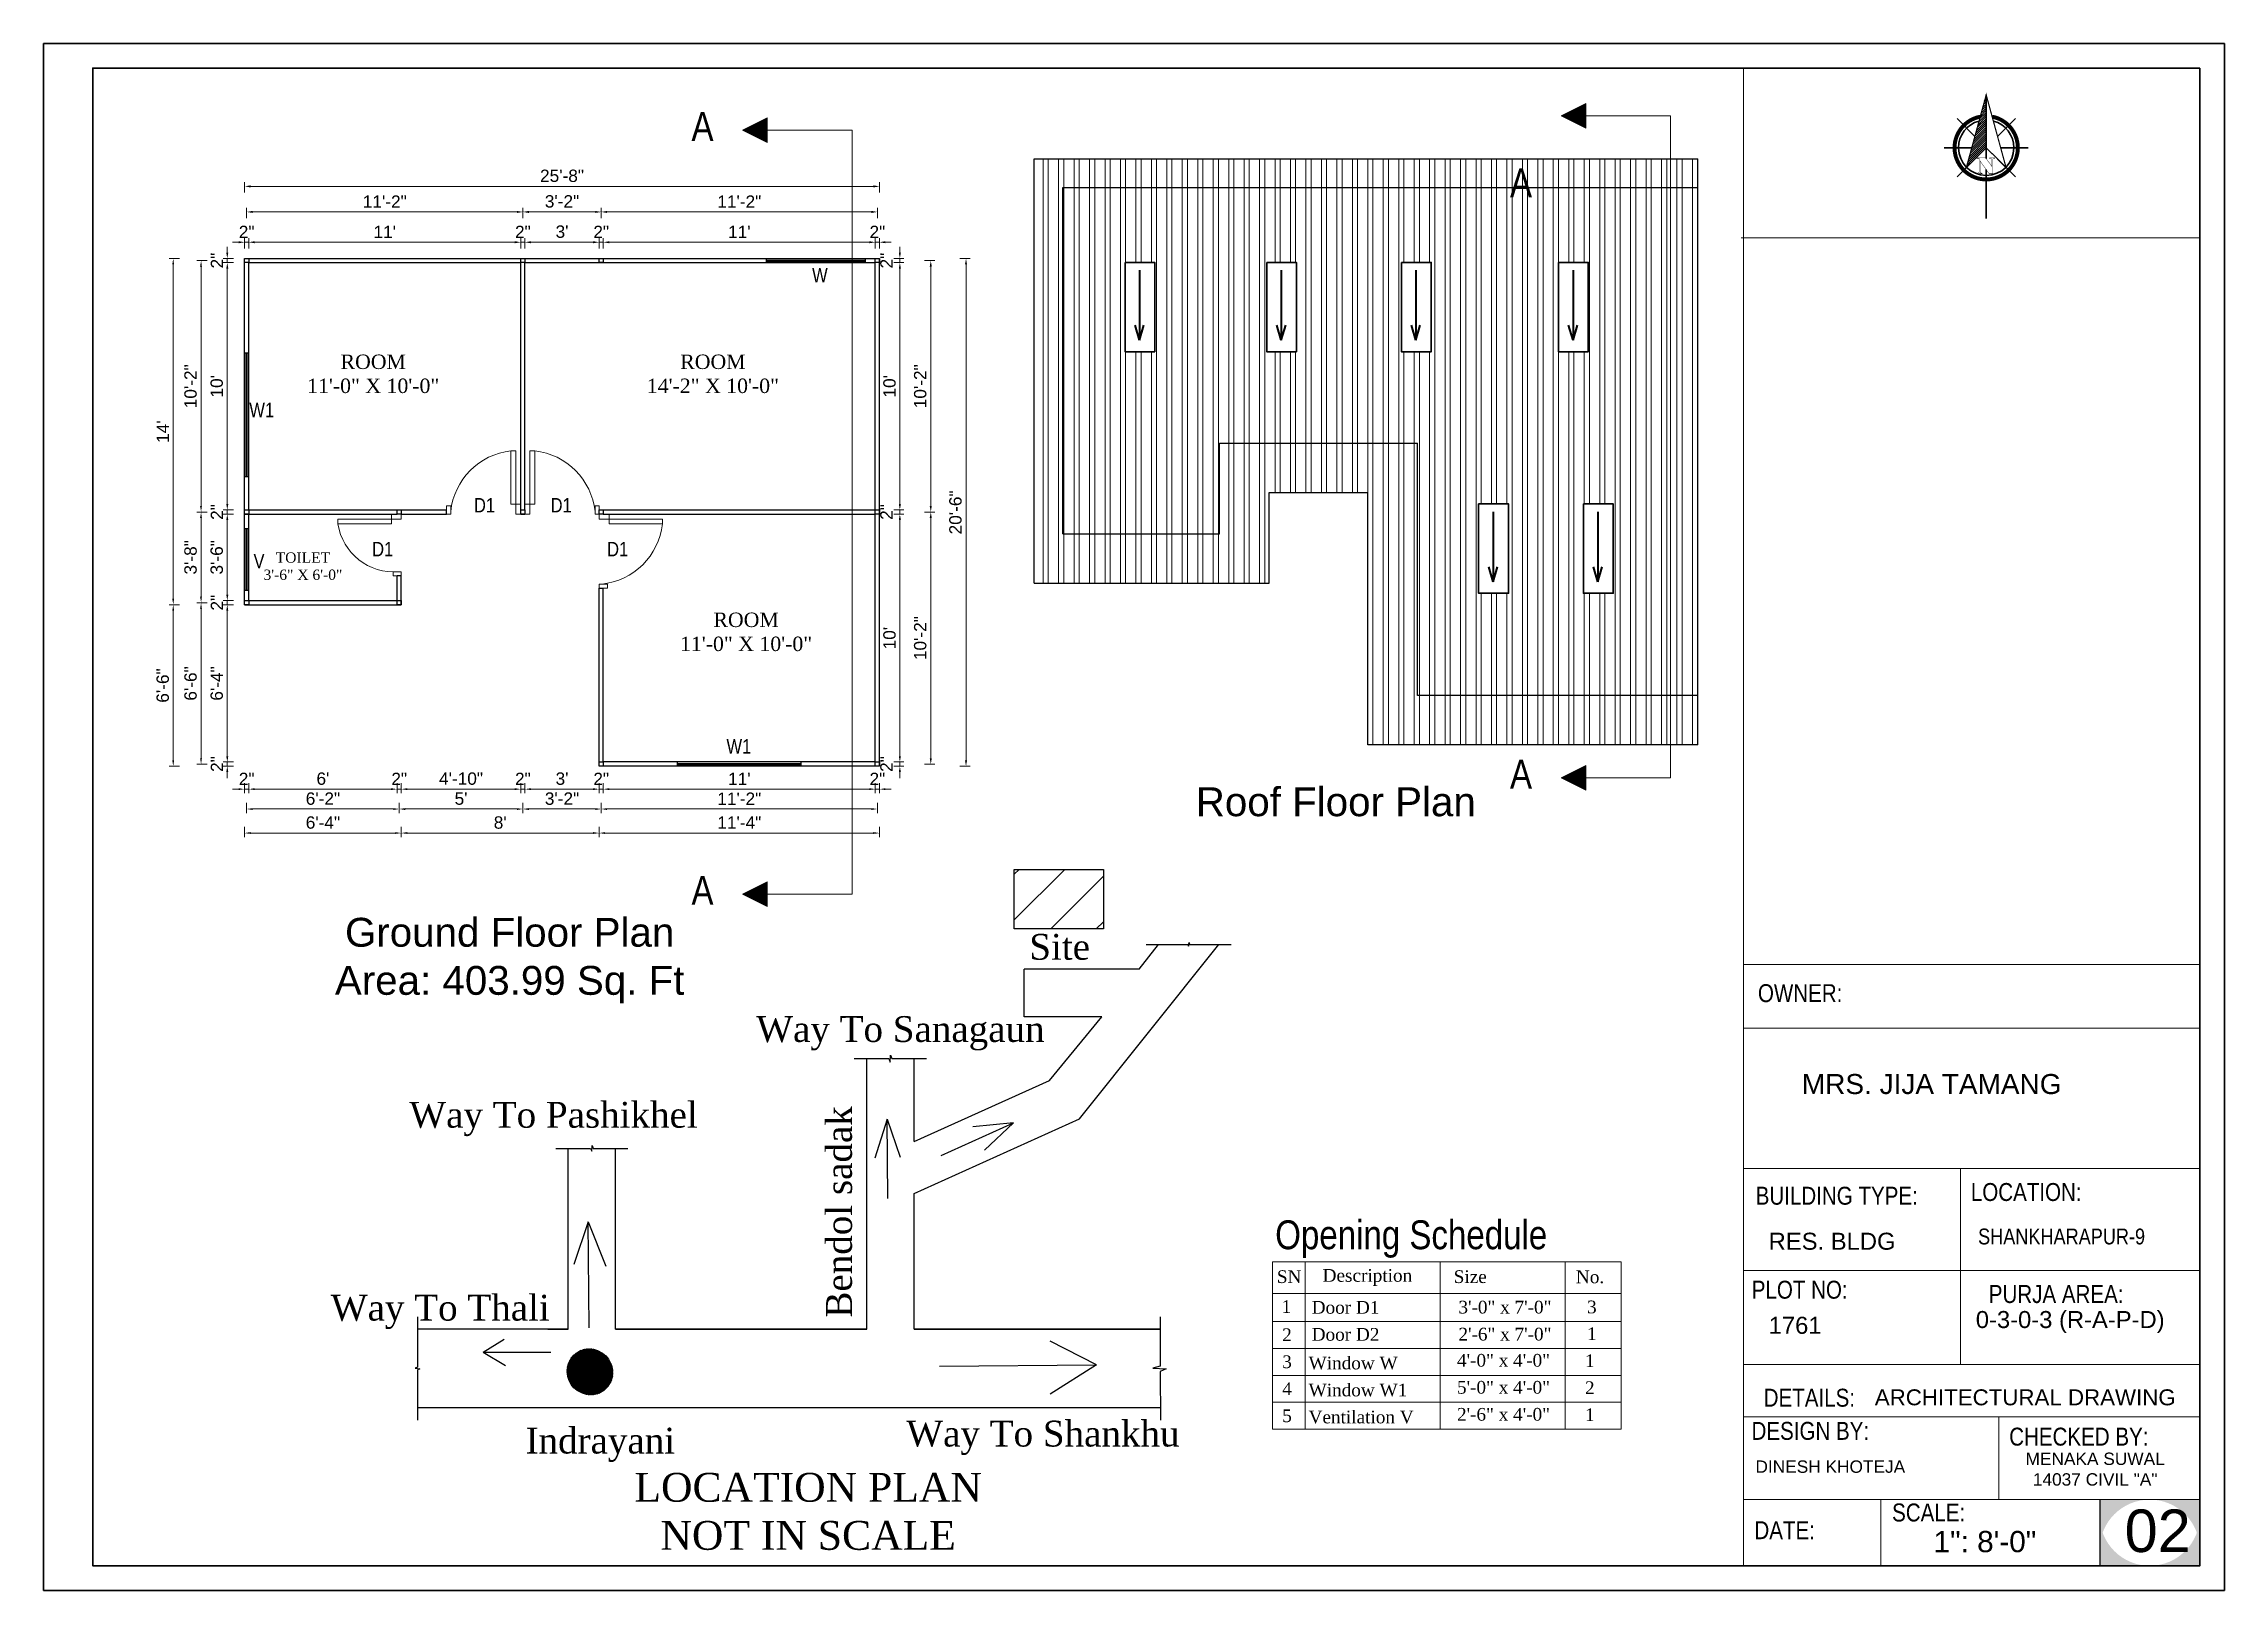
# Model space of a CAD drawing. Header units: inches. Extents: x 367408 to 389323, y -53247 to -41521.
# Drawn here: x 376416 to 377474, y -53247 to -52496 of the extents above; entities that cross this region are included whole.
import ezdxf

# ---------------------------------------------------------------- set-up
doc = ezdxf.new("R2010")
doc.units = ezdxf.units.IN
doc.header["$LTSCALE"] = 2
doc.header["$MEASUREMENT"] = 0
doc.header["$PDMODE"] = 34
doc.linetypes.add('DASHED2', pattern=[0.375, 0.25, -0.125])
doc.layers.get('0').update_dxf_attribs({"linetype": 'CONTINUOUS'})
doc.layers.get('DEFPOINTS').update_dxf_attribs({"color": 141, "linetype": 'CONTINUOUS'})
for name, color, linetype, lineweight in [('A_Title Text', 105, 'CONTINUOUS', 60), ('DIM_LINE', 173, 'CONTINUOUS', 20), ('dimension', 160, 'CONTINUOUS', 15), ('DIMENTION', 140, 'CONTINUOUS', 0), ('door', 20, 'CONTINUOUS', 35), ('DW-SEC', 24, 'CONTINUOUS', 25), ('OUTLINE', 1, 'CONTINUOUS', 25), ('Rebars', 1, 'CONTINUOUS', 13), ('river', 7, 'DASHED2', 25), ('Siteplan', 7, 'CONTINUOUS', 30), ('steps', 253, 'CONTINUOUS', 20), ('TEXT', 181, 'CONTINUOUS', 25), ('WALL - A', 1, 'CONTINUOUS', 40)]:
    doc.layers.add(name, color=color, linetype=linetype, lineweight=lineweight)
doc.layers.add('Normal Wall', color=7, linetype='CONTINUOUS', lineweight=35, true_color=0xffaf89)
doc.layers.add('Rear Wall', color=7, linetype='CONTINUOUS', lineweight=20, true_color=0xd4e480)
doc.layers.add('WAll', color=20, linetype='CONTINUOUS')
doc.styles.add('14 INCH', font='times.ttf', dxfattribs={"height": 14})
doc.styles.add('Lettring Text', font='arial.ttf')
doc.styles.get("Standard").update_dxf_attribs({"font": 'ARIALN.TTF'})
doc.styles.add('SwissBT', font='swiss.ttf', dxfattribs={"height": 12})
doc.styles.add('TIMES', font='times.ttf')
doc.dimstyles.new('Copy of Standard', dxfattribs={"dimtxt": 6, "dimasz": 2.875, "dimexe": 2, "dimexo": 4, "dimgap": 2, "dimtad": 1, "dimdec": 0, "dimrnd": 1, "dimzin": 0, "dimdsep": 46, "dimlunit": 4, "dimtxsty": 'Lettring Text', "dimcen": 0.1, "dimclrd": 7, "dimclre": 7, "dimclrt": 7, "dimazin": 0, "dimtfac": 0.645, "dimtdec": 0, "dimtmove": 1, "dimatfit": 0, "dimfxl": 3, "dimfxlon": 1, "dimtfillclr": 256, "dimtolj": 1, "dimtzin": 0, "dimlwd": -1, "dimlwe": -1, "dimarcsym": 2})
pattern_1 = [(90, (543.521, -1078.864), (-7.5, 0), []), (90, (546.021, -1076.364), (-7.5, 0), [])]

msp = doc.modelspace()

# ---------------------------------------------------------------- texts
at = {"color": 0}
for s, p in [('OWNER:', (377247.8, -52961.4)), ('LOCATION:', (377351.1, -53057.9))]:
    msp.add_text(s, height=8.7, dxfattribs=at).set_placement(p)
at = {"color": 7, "linetype": 'ByBlock', "lineweight": 5}
msp.add_text('Opening Schedule', height=14, dxfattribs=at).set_placement((377013.6, -53081.3))
at = {"color": 7, "linetype": 'ByBlock', "lineweight": 5, "char_height": 14}
for s, insert, width, attachment_point in [('A', (376741.1, -52543.5), 26.58, 9), ('A', (377138.2, -52570.9), 26.58, 9), ('A', (377138.2, -52857.8), 26.58, 9), ('{\\fArial CE|b0|i0|c0|p34;Roof\\fArial CE|b0|i0|c238|p34; Floor Plan}', (377043, -52864.3), 235.547, 5), ('A', (376741.1, -52914.2), 26.58, 9), ('{\\fArial CE|b0|i0|c238|p34;Ground Floor Plan\\PArea: \\fArial CE|b0|i0|c0|p34;403.99\\fArial CE|b0|i0|c238|p34; Sq. Ft}', (376642.2, -52941.3), 235.547, 5), ('{\\fTimes New Roman|b0|i0|c0|p18;LOCATION PLAN\\PNOT IN SCALE}', (376787, -53208.6), 235.547, 5)]:
    msp.add_mtext(s, dxfattribs=dict(at, insert=insert, width=width, attachment_point=attachment_point))
at = {"layer": 'river', "color": 7, "linetype": 'Continuous', "ltscale": 10, "attachment_point": 1, "style": '14 INCH'}
for s, insert, char_height, width in [('Site', (376894.3, -52928.3), 12.54, 211.888), ('Way To Sanagaun', (376761.8, -52968.2), 12.543, 198.41), ('Way To Pashikhel', (376593.5, -53009.8), 12.543, 211.888), ('Way To Thali', (376555.4, -53103.4), 12.543, 211.888), ('Way To Shankhu', (376834.6, -53164.5), 12.543, 211.888), ('Indrayani', (376649.9, -53167.9), 12.54, 211.888)]:
    msp.add_mtext(s, dxfattribs=dict(at, insert=insert, char_height=char_height, width=width))
at = {"layer": 'river', "color": 7, "linetype": 'Continuous', "ltscale": 10, "insert": (376795.7, -53114.5), "char_height": 12.543, "width": 211.888, "attachment_point": 1, "rotation": 90, "style": '14 INCH'}
msp.add_mtext('Bendol sadak', dxfattribs=at)
at = {"layer": 'steps', "color": 7, "lineweight": 5, "ltscale": 0.3, "style": 'TIMES'}
for s, height, p in [('SN', 6.17, (377014.4, -53097.7)), ('Description', 6.169, (377036.6, -53097.1)), ('Size', 6.17, (377100.2, -53097.7)), ('No.', 6.17, (377159.5, -53097.8)), ('1', 6.17, (377016.7, -53112.2)), ('Door D1', 6.17, (377031.3, -53112.6)), ('3\'-0" x 7\'-0"', 6.169, (377102.5, -53112.5)), ('3', 6.17, (377164.9, -53112.4)), ('2', 6.17, (377017, -53125.9)), ('Door D2', 6.17, (377031.3, -53125.7)), ('2\'-6" x 7\'-0"', 6.169, (377102.5, -53125.6)), ('1', 6.17, (377164.9, -53125.4)), ('3', 6.17, (377017, -53139)), ('4\'-0" x 4\'-0"', 6.169, (377101.8, -53138.3)), ('1', 6.17, (377163.9, -53138.5)), ('Window W', 6.17, (377029.8, -53139.6)), ('4', 6.17, (377017, -53152.1)), ('Window W1', 6.17, (377029.8, -53152.7)), ('5\'-0" x 4\'-0"', 6.169, (377101.8, -53151.4)), ('2', 6.17, (377163.9, -53151.6)), ('5', 6.17, (377017, -53165.2)), ('Ventilation V', 6.169, (377029.8, -53165.8)), ('2\'-6" x 4\'-0"', 6.169, (377101.8, -53164.5)), ('1', 6.17, (377163.9, -53164.7))]:
    msp.add_text(s, height=height, dxfattribs=at).set_placement(p)
at = {"layer": 'steps', "color": 7, "ltscale": 0.3, "char_height": 7, "attachment_point": 8}
for s, insert in [('W', (376792.7, -52612.2)), ('W1', (376521.9, -52677.6)), ('{\\W1;D1}', (376630, -52723.8)), ('{\\W1;D1}', (376667.2, -52723.8)), ('{\\W1;D1}', (376580.6, -52745.1)), ('{\\W1;D1}', (376694.6, -52745.1)), ('V', (376520.6, -52750.9)), ('W1', (376753.4, -52840.8))]:
    msp.add_mtext_dynamic_manual_height_columns(s, width=18.621, gutter_width=40, heights=[0], dxfattribs=dict(at, insert=insert))
at = {"layer": 'steps', "color": 7, "ltscale": 0.3, "attachment_point": 2}
for s, insert, char_height, width in [('{\\fTimes New Roman|b0|i0|c0|p18;ROOM \\P11\'-0" X 10\'-0"}', (376576, -52647.2), 7, 72.26), ('{\\fTimes New Roman|b0|i0|c0|p18;ROOM \\P14\'-2" X 10\'-0"}', (376740.8, -52647.2), 7, 76.041), ('{\\fTimes New Roman|b0|i0|c0|p18;TOILET\\P3\'-6" X 6\'-0"}', (376541.9, -52743.2), 5, 55.268), ('{\\fTimes New Roman|b0|i0|c0|p18;ROOM \\P11\'-0" X 10\'-0"}', (376756.9, -52772.4), 7, 67.505)]:
    msp.add_mtext(s, dxfattribs=dict(at, insert=insert, char_height=char_height, width=width))
at = {"layer": 'TEXT', "color": 0}
for s, height, p in [('OWNER:', 8.7, (377247.8, -52961.4)), ('LOCATION:', 8.7, (377351.1, -53057.9)), ('CHECKED BY:', 8.704, (377369.7, -53176.6)), ('CHECKED BY:', 8.704, (377369.7, -53176.6)), ('SCALE:', 8.7, (377312.9, -53213.4)), ('SCALE:', 8.7, (377312.9, -53213.4))]:
    msp.add_text(s, height=height, dxfattribs=at).set_placement(p)
at = {"layer": 'TEXT', "color": 0, "linetype": 'ByBlock', "style": 'SwissBT'}
for s, insert, char_height, width, attachment_point in [('MRS. JIJA TAMANG', (377332.1, -52996.3), 9.72, 217.511, 2), ('ARCHITECTURAL DRAWING', (377304.5, -53149.3), 7.74, 268.532, 1), ('DINESH KHOTEJA', (377246.6, -53183.8), 6, 201.528, 1), ('MENAKA SUWAL\\P14037 CIVIL "A"', (377411.4, -53180), 6, 88.549, 2)]:
    msp.add_mtext(s, dxfattribs=dict(at, insert=insert, char_height=char_height, width=width, attachment_point=attachment_point))
at = {"layer": 'TEXT', "color": 0, "attachment_point": 1}
for s, insert, char_height, width in [('BUILDING TYPE:', (377246.7, -53051), 8.704, 148.555), ('BUILDING TYPE:', (377246.7, -53051), 8.704, 148.555), ('PLOT NO: ', (377244.8, -53096.6), 8.7, 138.027), ('PLOT NO: ', (377244.8, -53096.6), 8.7, 138.027), ('PURJA AREA:', (377359.8, -53098.7), 8.704, 197.582), ('PURJA AREA:', (377359.8, -53098.7), 8.704, 197.582), ('DETAILS: ', (377250.6, -53149), 8.7, 138.027), ('DESIGN BY:', (377244.7, -53165.1), 8.7, 138.027), ('DESIGN BY:', (377244.7, -53165.1), 8.7, 138.027), ('DATE:', (377246.1, -53213.3), 8.7, 34.818)]:
    msp.add_mtext(s, dxfattribs=dict(at, insert=insert, char_height=char_height, width=width))
at = {"layer": 'TEXT', "color": 0, "style": 'SwissBT'}
for s, insert, char_height, width, attachment_point in [('RES. BLDG', (377253, -53073.3), 8.26, 163.214, 1), ('RES. BLDG', (377253, -53073.3), 8.26, 163.214, 1), ('0-3-0-3 (R-A-P-D)', (377399.3, -53111.3), 8.256, 163.214, 2), ('1761', (377253, -53114.1), 8.26, 163.214, 1), ('02', (377425.7, -53207.6), 20.64, 20.158, 1)]:
    msp.add_mtext(s, dxfattribs=dict(at, insert=insert, char_height=char_height, width=width, attachment_point=attachment_point))
at = {"layer": 'TEXT', "color": 0, "linetype": 'ByBlock', "insert": (377354.6, -53071.3), "char_height": 7.671, "attachment_point": 1}
msp.add_mtext_dynamic_manual_height_columns('SHANKHARAPUR-9', width=381.035, gutter_width=1.53, heights=[0], dxfattribs=at)
at = {"layer": 'TEXT', "color": 0, "ltscale": 0.5, "insert": (377333, -53218), "char_height": 10.32, "width": 127.534, "attachment_point": 1, "style": 'SwissBT'}
msp.add_mtext('1": 8\'-0"', dxfattribs=at)
msp.add_mtext('1": 8\'-0"', dxfattribs=at)

# ---------------------------------------------------------------- blocks, each defined once
blk = doc.blocks.new('*X29')
at = {"color": 0}
for p, q in [((145.96, -414.6), (147.62, -412.94)), ((146.16, -413.87), (147.62, -412.41)), ((146.36, -413.14), (147.62, -411.88)), ((146.55, -412.41), (147.62, -411.35)), ((146.75, -411.68), (147.62, -410.82)), ((146.95, -410.95), (147.62, -410.29)), ((147.15, -410.22), (147.62, -409.76)), ((147.35, -409.49), (147.62, -409.23)), ((147.55, -408.76), (147.62, -408.7)), ((143.76, -422.63), (147.62, -418.77)), ((143.96, -421.9), (147.62, -418.24)), ((144.16, -421.17), (147.62, -417.71)), ((144.36, -420.44), (147.62, -417.18)), ((144.56, -419.71), (147.62, -416.65)), ((144.76, -418.98), (147.62, -416.12)), ((144.96, -418.25), (147.62, -415.59)), ((145.16, -417.52), (147.62, -415.06)), ((145.36, -416.79), (147.62, -414.53)), ((145.56, -416.06), (147.62, -414)), ((145.76, -415.33), (147.62, -413.47)), ((142.76, -426.28), (147.62, -421.42)), ((142.96, -425.55), (147.62, -420.89)), ((143.16, -424.82), (147.62, -420.36)), ((143.36, -424.09), (147.62, -419.83)), ((143.56, -423.36), (147.62, -419.3))]:
    blk.add_line(p, q, dxfattribs=at)
blk = doc.blocks.new('NORTH_15')
for p, q in [((-2.87, 2.87), (-7.37, 7.37)), ((0, 3.66), (0, 10.62)), ((2.87, 2.87), (7.37, 7.37)), ((-13.37, 0), (2.72, 0)), ((5.49, 0), (17.83, 0)), ((-2.87, -2.87), (-7.37, -7.37)), ((0, -3.66), (0, -10.62)), ((2.87, -2.87), (7.37, -7.37))]:
    blk.add_line(p, q)
at = {"const_width": 1}
for points in [[(0, -8, 1), (0, 8, 0.359415), (-7.86, 1.52, 1)], [(-7.86, -1.52, 0.359415), (0, -8, 1)]]:
    blk.add_lwpolyline(points, format="xyb", dxfattribs=at)
for points, const_width in [([(4.96, -5.01), (-13.37, 0), (4.9, 5), (0, 0), (4.96, -5.01)], 0.3), ([(5.93, -1.55), (6, -1.55), (6.07, -1.54), (6.13, -1.53), (6.17, -1.52), (6.22, -1.51), (6.26, -1.49), (6.28, -1.47), (6.3, -1.45), (6.32, -1.42), (6.33, -1.39), (6.35, -1.34), (6.36, -1.29), (6.37, -1.23), (6.38, -1.16), (6.38, -1.08), (6.38, -1), (6.54, -1), (6.54, -2.34), (6.38, -2.34), (6.38, -2.3), (6.38, -2.23), (6.38, -2.16), (6.37, -2.09), (6.36, -2.04), (6.35, -1.99), (6.33, -1.95), (6.32, -1.91), (6.3, -1.88), (6.28, -1.86), (6.26, -1.83), (6.22, -1.81), (6.18, -1.8), (6.13, -1.78), (6.07, -1.77), (6.01, -1.76), (5.95, -1.76), (2.66, -1.76), (2.66, -2.34), (2.5, -2.34), (2.5, -0.16), (4.71, 1.44), (3.14, 1.44), (3.07, 1.44), (3, 1.43), (2.94, 1.42), (2.89, 1.41), (2.85, 1.4), (2.81, 1.38), (2.78, 1.36), (2.76, 1.34), (2.74, 1.31), (2.72, 1.27), (2.7, 1.22), (2.69, 1.17), (2.68, 1.11), (2.67, 1.04), (2.66, 0.97), (2.66, 0.89), (2.66, 0.87), (2.5, 0.87), (2.5, 2.21), (2.66, 2.21), (2.66, 2.17), (2.66, 2.09), (2.67, 2.03), (2.68, 1.97), (2.69, 1.91), (2.7, 1.86), (2.71, 1.82), (2.73, 1.78), (2.75, 1.76), (2.77, 1.74), (2.8, 1.72), (2.85, 1.7), (2.89, 1.68), (2.94, 1.67), (3, 1.66), (3.07, 1.66), (3.14, 1.66), (6.54, 1.66), (6.54, 0.75), (3.33, -1.55), (5.93, -1.55), (5.93, -1.55)], 0.1)]:
    blk.add_lwpolyline(points, dxfattribs=dict(const_width=const_width))
for start, end in [(90, 164.973), (270, 90), (195.027, 270)]:
    blk.add_arc((0, 0), 7, start, end)
at = {"rotation": 90}
blk.add_blockref('*X29', (-421.89, -147.62), dxfattribs=at)
blk = doc.blocks.new('A$C0BDB7EE9')
at = {"layer": 'Siteplan', "xscale": 2.999999999999779, "yscale": 2.999999999999779, "zscale": 2.999999999999779, "rotation": 247.8612575918487}
blk.add_blockref('NORTH_15', (20.2, 49.5), dxfattribs=at)
blk = doc.blocks.new('A$C327B4BBD')
at = {"layer": 'DIMENTION', "ltscale": 0.3, "xscale": 1.171875000000082, "yscale": 1.171875000000082, "zscale": 1.171875000000082, "rotation": 112.1387424081494}
blk.add_blockref('A$C0BDB7EE9', (16.1, 0), dxfattribs=at)
blk = doc.blocks.new('*D1335')
at = {"layer": 'DEFPOINTS', "color": 0, "ltscale": 0.5, "transparency": 16777216}
for p in [(376515.6, -52592.7), (376513.6, -52600.6), (376515.6, -52600.6)]:
    blk.add_point(p, dxfattribs=at)
at = {"layer": 'steps', "color": 7, "ltscale": 0.5, "transparency": 16777216}
for p, q in [((376510.7, -52592.7), (376507.8, -52592.7)), ((376513.6, -52595.7), (376513.6, -52590.7)), ((376513.6, -52592.7), (376515.6, -52592.7)), ((376515.6, -52595.7), (376515.6, -52590.7)), ((376518.5, -52592.7), (376521.3, -52592.7))]:
    blk.add_line(p, q, dxfattribs=at)
for points in [[(376510.7, -52592.2), (376510.7, -52593.2), (376513.6, -52592.7)], [(376518.5, -52592.2), (376518.5, -52593.2), (376515.6, -52592.7)]]:
    blk.add_solid(points, dxfattribs=at)
at = {"layer": 'steps', "color": 7, "ltscale": 0.5, "transparency": 16777216, "insert": (376514.6, -52587.7), "char_height": 6, "attachment_point": 5, "style": 'Lettring Text'}
blk.add_mtext('\\A1;2"', dxfattribs=at)
blk = doc.blocks.new('*D1340')
at = {"layer": 'DEFPOINTS', "color": 0, "ltscale": 0.5, "transparency": 16777216}
for p in [(376647.6, -52592.7), (376515.6, -52600.6), (376647.6, -52600.6)]:
    blk.add_point(p, dxfattribs=at)
at = {"layer": 'steps', "color": 7, "ltscale": 0.5, "transparency": 16777216}
for p, q in [((376515.6, -52595.7), (376515.6, -52590.7)), ((376518.5, -52592.7), (376644.7, -52592.7)), ((376647.6, -52595.7), (376647.6, -52590.7))]:
    blk.add_line(p, q, dxfattribs=at)
for points in [[(376518.5, -52592.2), (376518.5, -52593.2), (376515.6, -52592.7)], [(376644.7, -52592.2), (376644.7, -52593.2), (376647.6, -52592.7)]]:
    blk.add_solid(points, dxfattribs=at)
at = {"layer": 'steps', "color": 7, "ltscale": 0.5, "transparency": 16777216, "insert": (376581.6, -52587.7), "char_height": 6, "attachment_point": 5, "style": 'Lettring Text'}
blk.add_mtext("\\A1;11'", dxfattribs=at)
blk = doc.blocks.new('*D1341')
at = {"layer": 'DEFPOINTS', "color": 0, "ltscale": 0.5, "transparency": 16777216}
for p in [(376649.6, -52592.7), (376647.6, -52600.6), (376649.6, -52600.6)]:
    blk.add_point(p, dxfattribs=at)
at = {"layer": 'steps', "color": 7, "ltscale": 0.5, "transparency": 16777216}
for p, q in [((376644.7, -52592.7), (376641.8, -52592.7)), ((376647.6, -52595.7), (376647.6, -52590.7)), ((376647.6, -52592.7), (376649.6, -52592.7)), ((376649.6, -52595.7), (376649.6, -52590.7)), ((376652.5, -52592.7), (376655.3, -52592.7))]:
    blk.add_line(p, q, dxfattribs=at)
for points in [[(376644.7, -52592.2), (376644.7, -52593.2), (376647.6, -52592.7)], [(376652.5, -52592.2), (376652.5, -52593.2), (376649.6, -52592.7)]]:
    blk.add_solid(points, dxfattribs=at)
at = {"layer": 'steps', "color": 7, "ltscale": 0.5, "transparency": 16777216, "insert": (376648.6, -52587.7), "char_height": 6, "attachment_point": 5, "style": 'Lettring Text'}
blk.add_mtext('\\A1;2"', dxfattribs=at)
blk = doc.blocks.new('*D1342')
at = {"layer": 'DEFPOINTS', "color": 0, "ltscale": 0.5, "transparency": 16777216}
for p in [(376685.6, -52592.7), (376649.6, -52600.6), (376685.6, -52600.6)]:
    blk.add_point(p, dxfattribs=at)
at = {"layer": 'steps', "color": 7, "ltscale": 0.5, "transparency": 16777216}
for p, q in [((376649.6, -52595.7), (376649.6, -52590.7)), ((376652.5, -52592.7), (376682.7, -52592.7)), ((376685.6, -52595.7), (376685.6, -52590.7))]:
    blk.add_line(p, q, dxfattribs=at)
for points in [[(376652.5, -52592.2), (376652.5, -52593.2), (376649.6, -52592.7)], [(376682.7, -52592.2), (376682.7, -52593.2), (376685.6, -52592.7)]]:
    blk.add_solid(points, dxfattribs=at)
at = {"layer": 'steps', "color": 7, "ltscale": 0.5, "transparency": 16777216, "insert": (376667.6, -52587.6), "char_height": 6, "attachment_point": 5, "style": 'Lettring Text'}
blk.add_mtext("\\A1;3'", dxfattribs=at)
blk = doc.blocks.new('*D1343')
at = {"layer": 'DEFPOINTS', "color": 0, "ltscale": 0.5, "transparency": 16777216}
for p in [(376687.6, -52592.7), (376685.6, -52600.6), (376687.6, -52600.6)]:
    blk.add_point(p, dxfattribs=at)
at = {"layer": 'steps', "color": 7, "ltscale": 0.5, "transparency": 16777216}
for p, q in [((376682.7, -52592.7), (376679.8, -52592.7)), ((376685.6, -52595.7), (376685.6, -52590.7)), ((376685.6, -52592.7), (376687.6, -52592.7)), ((376687.6, -52595.7), (376687.6, -52590.7)), ((376690.5, -52592.7), (376693.3, -52592.7))]:
    blk.add_line(p, q, dxfattribs=at)
for points in [[(376682.7, -52592.2), (376682.7, -52593.2), (376685.6, -52592.7)], [(376690.5, -52592.2), (376690.5, -52593.2), (376687.6, -52592.7)]]:
    blk.add_solid(points, dxfattribs=at)
at = {"layer": 'steps', "color": 7, "ltscale": 0.5, "transparency": 16777216, "insert": (376686.6, -52587.7), "char_height": 6, "attachment_point": 5, "style": 'Lettring Text'}
blk.add_mtext('\\A1;2"', dxfattribs=at)
blk = doc.blocks.new('*D1344')
at = {"layer": 'DEFPOINTS', "color": 0, "ltscale": 0.5, "transparency": 16777216}
for p in [(376819.6, -52592.7), (376687.6, -52600.6), (376819.6, -52600.6)]:
    blk.add_point(p, dxfattribs=at)
at = {"layer": 'steps', "color": 7, "ltscale": 0.5, "transparency": 16777216}
for p, q in [((376687.6, -52595.7), (376687.6, -52590.7)), ((376690.5, -52592.7), (376816.7, -52592.7)), ((376819.6, -52595.7), (376819.6, -52590.7))]:
    blk.add_line(p, q, dxfattribs=at)
for points in [[(376690.5, -52592.2), (376690.5, -52593.2), (376687.6, -52592.7)], [(376816.7, -52592.2), (376816.7, -52593.2), (376819.6, -52592.7)]]:
    blk.add_solid(points, dxfattribs=at)
at = {"layer": 'steps', "color": 7, "ltscale": 0.5, "transparency": 16777216, "insert": (376753.6, -52587.7), "char_height": 6, "attachment_point": 5, "style": 'Lettring Text'}
blk.add_mtext("\\A1;11'", dxfattribs=at)
blk = doc.blocks.new('*D1345')
at = {"layer": 'DEFPOINTS', "color": 0, "ltscale": 0.5, "transparency": 16777216}
for p in [(376821.6, -52592.7), (376819.6, -52600.6), (376821.6, -52600.6)]:
    blk.add_point(p, dxfattribs=at)
at = {"layer": 'steps', "color": 7, "ltscale": 0.5, "transparency": 16777216}
for p, q in [((376816.7, -52592.7), (376813.8, -52592.7)), ((376819.6, -52595.7), (376819.6, -52590.7)), ((376819.6, -52592.7), (376821.6, -52592.7)), ((376821.6, -52595.7), (376821.6, -52590.7)), ((376824.5, -52592.7), (376827.3, -52592.7))]:
    blk.add_line(p, q, dxfattribs=at)
for points in [[(376816.7, -52592.2), (376816.7, -52593.2), (376819.6, -52592.7)], [(376824.5, -52592.2), (376824.5, -52593.2), (376821.6, -52592.7)]]:
    blk.add_solid(points, dxfattribs=at)
at = {"layer": 'steps', "color": 7, "ltscale": 0.5, "transparency": 16777216, "insert": (376820.6, -52587.7), "char_height": 6, "attachment_point": 5, "style": 'Lettring Text'}
blk.add_mtext('\\A1;2"', dxfattribs=at)
blk = doc.blocks.new('*D1336')
at = {"layer": 'DEFPOINTS', "color": 0, "ltscale": 0.5, "transparency": 16777216}
for p in [(376648.6, -52578), (376514.6, -52601.6), (376648.6, -52601.6)]:
    blk.add_point(p, dxfattribs=at)
at = {"layer": 'steps', "color": 7, "ltscale": 0.5, "transparency": 16777216}
for p, q in [((376514.6, -52581), (376514.6, -52576)), ((376517.5, -52578), (376645.7, -52578)), ((376648.6, -52581), (376648.6, -52576))]:
    blk.add_line(p, q, dxfattribs=at)
for points in [[(376517.5, -52577.5), (376517.5, -52578.5), (376514.6, -52578)], [(376645.7, -52577.5), (376645.7, -52578.5), (376648.6, -52578)]]:
    blk.add_solid(points, dxfattribs=at)
at = {"layer": 'steps', "color": 7, "ltscale": 0.5, "transparency": 16777216, "insert": (376581.6, -52573), "char_height": 6, "attachment_point": 5, "style": 'Lettring Text'}
blk.add_mtext('\\A1;11\'-2"', dxfattribs=at)
blk = doc.blocks.new('*D1337')
at = {"layer": 'DEFPOINTS', "color": 0, "ltscale": 0.5, "transparency": 16777216}
for p in [(376686.6, -52578), (376648.6, -52601.6), (376686.6, -52601.6)]:
    blk.add_point(p, dxfattribs=at)
at = {"layer": 'steps', "color": 7, "ltscale": 0.5, "transparency": 16777216}
for p, q in [((376648.6, -52581), (376648.6, -52576)), ((376651.5, -52578), (376683.7, -52578)), ((376686.6, -52581), (376686.6, -52576))]:
    blk.add_line(p, q, dxfattribs=at)
for points in [[(376651.5, -52577.5), (376651.5, -52578.5), (376648.6, -52578)], [(376683.7, -52577.5), (376683.7, -52578.5), (376686.6, -52578)]]:
    blk.add_solid(points, dxfattribs=at)
at = {"layer": 'steps', "color": 7, "ltscale": 0.5, "transparency": 16777216, "insert": (376667.6, -52572.9), "char_height": 6, "attachment_point": 5, "style": 'Lettring Text'}
blk.add_mtext('\\A1;3\'-2"', dxfattribs=at)
blk = doc.blocks.new('*D1338')
at = {"layer": 'DEFPOINTS', "color": 0, "ltscale": 0.5, "transparency": 16777216}
for p in [(376820.6, -52578), (376686.6, -52601.6), (376820.6, -52601.6)]:
    blk.add_point(p, dxfattribs=at)
at = {"layer": 'steps', "color": 7, "ltscale": 0.5, "transparency": 16777216}
for p, q in [((376686.6, -52581), (376686.6, -52576)), ((376689.5, -52578), (376817.7, -52578)), ((376820.6, -52581), (376820.6, -52576))]:
    blk.add_line(p, q, dxfattribs=at)
for points in [[(376689.5, -52577.5), (376689.5, -52578.5), (376686.6, -52578)], [(376817.7, -52577.5), (376817.7, -52578.5), (376820.6, -52578)]]:
    blk.add_solid(points, dxfattribs=at)
at = {"layer": 'steps', "color": 7, "ltscale": 0.5, "transparency": 16777216, "insert": (376753.6, -52573), "char_height": 6, "attachment_point": 5, "style": 'Lettring Text'}
blk.add_mtext('\\A1;11\'-2"', dxfattribs=at)
blk = doc.blocks.new('*D1339')
at = {"layer": 'DEFPOINTS', "color": 0, "ltscale": 0.5, "transparency": 16777216}
for p in [(376821.6, -52565.6), (376513.6, -52600.6), (376821.6, -52600.6)]:
    blk.add_point(p, dxfattribs=at)
at = {"layer": 'steps', "color": 7, "ltscale": 0.5, "transparency": 16777216}
for p, q in [((376513.6, -52568.6), (376513.6, -52563.6)), ((376516.5, -52565.6), (376818.7, -52565.6)), ((376821.6, -52568.6), (376821.6, -52563.6))]:
    blk.add_line(p, q, dxfattribs=at)
for points in [[(376516.5, -52565.1), (376516.5, -52566.1), (376513.6, -52565.6)], [(376818.7, -52565.1), (376818.7, -52566.1), (376821.6, -52565.6)]]:
    blk.add_solid(points, dxfattribs=at)
at = {"layer": 'steps', "color": 7, "ltscale": 0.5, "transparency": 16777216, "insert": (376667.6, -52560.5), "char_height": 6, "attachment_point": 5, "style": 'Lettring Text'}
blk.add_mtext('\\A1;25\'-8"', dxfattribs=at)
blk = doc.blocks.new('*D1355')
at = {"layer": 'DEFPOINTS', "color": 0, "ltscale": 0.5, "transparency": 16777216}
for p in [(376819.6, -52846.9), (376821.6, -52846.9), (376819.6, -52858.1)]:
    blk.add_point(p, dxfattribs=at)
at = {"layer": 'steps', "color": 7, "ltscale": 0.5, "transparency": 16777216}
for p, q in [((376819.6, -52855.1), (376819.6, -52860.1)), ((376821.6, -52855.1), (376821.6, -52860.1)), ((376816.7, -52858.1), (376813.8, -52858.1)), ((376821.6, -52858.1), (376819.6, -52858.1)), ((376824.5, -52858.1), (376827.3, -52858.1))]:
    blk.add_line(p, q, dxfattribs=at)
for points in [[(376816.7, -52857.6), (376816.7, -52858.5), (376819.6, -52858.1)], [(376824.5, -52857.6), (376824.5, -52858.5), (376821.6, -52858.1)]]:
    blk.add_solid(points, dxfattribs=at)
at = {"layer": 'steps', "color": 7, "ltscale": 0.5, "transparency": 16777216, "insert": (376820.6, -52853.1), "char_height": 6, "attachment_point": 5, "style": 'Lettring Text'}
blk.add_mtext('\\A1;2"', dxfattribs=at)
blk = doc.blocks.new('*D1356')
at = {"layer": 'DEFPOINTS', "color": 0, "ltscale": 0.5, "transparency": 16777216}
for p in [(376687.6, -52846.9), (376819.6, -52846.9), (376687.6, -52858.1)]:
    blk.add_point(p, dxfattribs=at)
at = {"layer": 'steps', "color": 7, "ltscale": 0.5, "transparency": 16777216}
for p, q in [((376687.6, -52855.1), (376687.6, -52860.1)), ((376819.6, -52855.1), (376819.6, -52860.1)), ((376816.7, -52858.1), (376690.5, -52858.1))]:
    blk.add_line(p, q, dxfattribs=at)
for points in [[(376690.5, -52857.6), (376690.5, -52858.5), (376687.6, -52858.1)], [(376816.7, -52857.6), (376816.7, -52858.5), (376819.6, -52858.1)]]:
    blk.add_solid(points, dxfattribs=at)
at = {"layer": 'steps', "color": 7, "ltscale": 0.5, "transparency": 16777216, "insert": (376753.6, -52853.1), "char_height": 6, "attachment_point": 5, "style": 'Lettring Text'}
blk.add_mtext("\\A1;11'", dxfattribs=at)
blk = doc.blocks.new('*D1357')
at = {"layer": 'DEFPOINTS', "color": 0, "ltscale": 0.5, "transparency": 16777216}
for p in [(376685.6, -52846.9), (376687.6, -52846.9), (376685.6, -52858.1)]:
    blk.add_point(p, dxfattribs=at)
at = {"layer": 'steps', "color": 7, "ltscale": 0.5, "transparency": 16777216}
for p, q in [((376685.6, -52855.1), (376685.6, -52860.1)), ((376687.6, -52855.1), (376687.6, -52860.1)), ((376682.7, -52858.1), (376679.8, -52858.1)), ((376687.6, -52858.1), (376685.6, -52858.1)), ((376690.5, -52858.1), (376693.3, -52858.1))]:
    blk.add_line(p, q, dxfattribs=at)
for points in [[(376682.7, -52857.6), (376682.7, -52858.5), (376685.6, -52858.1)], [(376690.5, -52857.6), (376690.5, -52858.5), (376687.6, -52858.1)]]:
    blk.add_solid(points, dxfattribs=at)
at = {"layer": 'steps', "color": 7, "ltscale": 0.5, "transparency": 16777216, "insert": (376686.6, -52853.1), "char_height": 6, "attachment_point": 5, "style": 'Lettring Text'}
blk.add_mtext('\\A1;2"', dxfattribs=at)
blk = doc.blocks.new('*D1358')
at = {"layer": 'DEFPOINTS', "color": 0, "ltscale": 0.5, "transparency": 16777216}
for p in [(376649.6, -52724.6), (376685.6, -52846.9), (376649.6, -52858.1)]:
    blk.add_point(p, dxfattribs=at)
at = {"layer": 'steps', "color": 7, "ltscale": 0.5, "transparency": 16777216}
for p, q in [((376649.6, -52855.1), (376649.6, -52860.1)), ((376685.6, -52855.1), (376685.6, -52860.1)), ((376682.7, -52858.1), (376652.5, -52858.1))]:
    blk.add_line(p, q, dxfattribs=at)
for points in [[(376652.5, -52857.6), (376652.5, -52858.5), (376649.6, -52858.1)], [(376682.7, -52857.6), (376682.7, -52858.5), (376685.6, -52858.1)]]:
    blk.add_solid(points, dxfattribs=at)
at = {"layer": 'steps', "color": 7, "ltscale": 0.5, "transparency": 16777216, "insert": (376667.6, -52853), "char_height": 6, "attachment_point": 5, "style": 'Lettring Text'}
blk.add_mtext("\\A1;3'", dxfattribs=at)
blk = doc.blocks.new('*D1365')
at = {"layer": 'DEFPOINTS', "color": 0, "ltscale": 0.5, "transparency": 16777216}
for p in [(376647.6, -52724.6), (376649.6, -52724.6), (376647.6, -52858.1)]:
    blk.add_point(p, dxfattribs=at)
at = {"layer": 'steps', "color": 7, "ltscale": 0.5, "transparency": 16777216}
for p, q in [((376647.6, -52855.1), (376647.6, -52860.1)), ((376649.6, -52855.1), (376649.6, -52860.1)), ((376644.7, -52858.1), (376641.8, -52858.1)), ((376649.6, -52858.1), (376647.6, -52858.1)), ((376652.5, -52858.1), (376655.3, -52858.1))]:
    blk.add_line(p, q, dxfattribs=at)
for points in [[(376644.7, -52857.6), (376644.7, -52858.5), (376647.6, -52858.1)], [(376652.5, -52857.6), (376652.5, -52858.5), (376649.6, -52858.1)]]:
    blk.add_solid(points, dxfattribs=at)
at = {"layer": 'steps', "color": 7, "ltscale": 0.5, "transparency": 16777216, "insert": (376648.6, -52853.1), "char_height": 6, "attachment_point": 5, "style": 'Lettring Text'}
blk.add_mtext('\\A1;2"', dxfattribs=at)
blk = doc.blocks.new('*D1366')
at = {"layer": 'DEFPOINTS', "color": 0, "ltscale": 0.5, "transparency": 16777216}
for p in [(376647.6, -52724.6), (376589.6, -52768.6), (376589.6, -52858.1)]:
    blk.add_point(p, dxfattribs=at)
at = {"layer": 'steps', "color": 7, "ltscale": 0.5, "transparency": 16777216}
for p, q in [((376589.6, -52855.1), (376589.6, -52860.1)), ((376647.6, -52855.1), (376647.6, -52860.1)), ((376644.7, -52858.1), (376592.5, -52858.1))]:
    blk.add_line(p, q, dxfattribs=at)
for points in [[(376592.5, -52857.6), (376592.5, -52858.5), (376589.6, -52858.1)], [(376644.7, -52857.6), (376644.7, -52858.5), (376647.6, -52858.1)]]:
    blk.add_solid(points, dxfattribs=at)
at = {"layer": 'steps', "color": 7, "ltscale": 0.5, "transparency": 16777216, "insert": (376618.6, -52853), "char_height": 6, "attachment_point": 5, "style": 'Lettring Text'}
blk.add_mtext('\\A1;4\'-10"', dxfattribs=at)
blk = doc.blocks.new('*D1367')
at = {"layer": 'DEFPOINTS', "color": 0, "ltscale": 0.5, "transparency": 16777216}
for p in [(376587.6, -52768.6), (376589.6, -52768.6), (376587.6, -52858.1)]:
    blk.add_point(p, dxfattribs=at)
at = {"layer": 'steps', "color": 7, "ltscale": 0.5, "transparency": 16777216}
for p, q in [((376587.6, -52855.1), (376587.6, -52860.1)), ((376589.6, -52855.1), (376589.6, -52860.1)), ((376584.7, -52858.1), (376581.8, -52858.1)), ((376589.6, -52858.1), (376587.6, -52858.1)), ((376592.5, -52858.1), (376595.3, -52858.1))]:
    blk.add_line(p, q, dxfattribs=at)
for points in [[(376584.7, -52857.6), (376584.7, -52858.5), (376587.6, -52858.1)], [(376592.5, -52857.6), (376592.5, -52858.5), (376589.6, -52858.1)]]:
    blk.add_solid(points, dxfattribs=at)
at = {"layer": 'steps', "color": 7, "ltscale": 0.5, "transparency": 16777216, "insert": (376588.6, -52853.1), "char_height": 6, "attachment_point": 5, "style": 'Lettring Text'}
blk.add_mtext('\\A1;2"', dxfattribs=at)
blk = doc.blocks.new('*D1368')
at = {"layer": 'DEFPOINTS', "color": 0, "ltscale": 0.5, "transparency": 16777216}
for p in [(376515.6, -52768.6), (376587.6, -52768.6), (376515.6, -52858.1)]:
    blk.add_point(p, dxfattribs=at)
at = {"layer": 'steps', "color": 7, "ltscale": 0.5, "transparency": 16777216}
for p, q in [((376515.6, -52855.1), (376515.6, -52860.1)), ((376587.6, -52855.1), (376587.6, -52860.1)), ((376584.7, -52858.1), (376518.5, -52858.1))]:
    blk.add_line(p, q, dxfattribs=at)
for points in [[(376518.5, -52857.6), (376518.5, -52858.5), (376515.6, -52858.1)], [(376584.7, -52857.6), (376584.7, -52858.5), (376587.6, -52858.1)]]:
    blk.add_solid(points, dxfattribs=at)
at = {"layer": 'steps', "color": 7, "ltscale": 0.5, "transparency": 16777216, "insert": (376551.6, -52853), "char_height": 6, "attachment_point": 5, "style": 'Lettring Text'}
blk.add_mtext("\\A1;6'", dxfattribs=at)
blk = doc.blocks.new('*D1369')
at = {"layer": 'DEFPOINTS', "color": 0, "ltscale": 0.5, "transparency": 16777216}
for p in [(376513.6, -52768.6), (376515.6, -52768.6), (376513.6, -52858.1)]:
    blk.add_point(p, dxfattribs=at)
at = {"layer": 'steps', "color": 7, "ltscale": 0.5, "transparency": 16777216}
for p, q in [((376513.6, -52855.1), (376513.6, -52860.1)), ((376515.6, -52855.1), (376515.6, -52860.1)), ((376510.7, -52858.1), (376507.8, -52858.1)), ((376515.6, -52858.1), (376513.6, -52858.1)), ((376518.5, -52858.1), (376521.3, -52858.1))]:
    blk.add_line(p, q, dxfattribs=at)
for points in [[(376510.7, -52857.6), (376510.7, -52858.5), (376513.6, -52858.1)], [(376518.5, -52857.6), (376518.5, -52858.5), (376515.6, -52858.1)]]:
    blk.add_solid(points, dxfattribs=at)
at = {"layer": 'steps', "color": 7, "ltscale": 0.5, "transparency": 16777216, "insert": (376514.6, -52853.1), "char_height": 6, "attachment_point": 5, "style": 'Lettring Text'}
blk.add_mtext('\\A1;2"', dxfattribs=at)
blk = doc.blocks.new('*D1348')
at = {"layer": 'DEFPOINTS', "color": 0, "ltscale": 0.5, "transparency": 16777216}
for p in [(376514.6, -52767.6), (376588.6, -52767.6), (376588.6, -52867.7)]:
    blk.add_point(p, dxfattribs=at)
at = {"layer": 'steps', "color": 7, "ltscale": 0.5, "transparency": 16777216}
for p, q in [((376514.6, -52864.7), (376514.6, -52869.7)), ((376517.5, -52867.7), (376585.7, -52867.7)), ((376588.6, -52864.7), (376588.6, -52869.7))]:
    blk.add_line(p, q, dxfattribs=at)
for points in [[(376517.5, -52867.3), (376517.5, -52868.2), (376514.6, -52867.7)], [(376585.7, -52867.3), (376585.7, -52868.2), (376588.6, -52867.7)]]:
    blk.add_solid(points, dxfattribs=at)
at = {"layer": 'steps', "color": 7, "ltscale": 0.5, "transparency": 16777216, "insert": (376551.6, -52862.7), "char_height": 6, "attachment_point": 5, "style": 'Lettring Text'}
blk.add_mtext('\\A1;6\'-2"', dxfattribs=at)
blk = doc.blocks.new('*D1349')
at = {"layer": 'DEFPOINTS', "color": 0, "ltscale": 0.5, "transparency": 16777216}
for p in [(376648.6, -52723.6), (376588.6, -52767.6), (376648.6, -52867.7)]:
    blk.add_point(p, dxfattribs=at)
at = {"layer": 'steps', "color": 7, "ltscale": 0.5, "transparency": 16777216}
for p, q in [((376588.6, -52864.7), (376588.6, -52869.7)), ((376591.5, -52867.7), (376645.7, -52867.7)), ((376648.6, -52864.7), (376648.6, -52869.7))]:
    blk.add_line(p, q, dxfattribs=at)
for points in [[(376591.5, -52867.3), (376591.5, -52868.2), (376588.6, -52867.7)], [(376645.7, -52867.3), (376645.7, -52868.2), (376648.6, -52867.7)]]:
    blk.add_solid(points, dxfattribs=at)
at = {"layer": 'steps', "color": 7, "ltscale": 0.5, "transparency": 16777216, "insert": (376618.6, -52862.7), "char_height": 6, "attachment_point": 5, "style": 'Lettring Text'}
blk.add_mtext("\\A1;5'", dxfattribs=at)
blk = doc.blocks.new('*D1350')
at = {"layer": 'DEFPOINTS', "color": 0, "ltscale": 0.5, "transparency": 16777216}
for p in [(376648.6, -52723.6), (376686.6, -52723.6), (376686.6, -52867.7)]:
    blk.add_point(p, dxfattribs=at)
at = {"layer": 'steps', "color": 7, "ltscale": 0.5, "transparency": 16777216}
for p, q in [((376648.6, -52864.7), (376648.6, -52869.7)), ((376651.5, -52867.7), (376683.7, -52867.7)), ((376686.6, -52864.7), (376686.6, -52869.7))]:
    blk.add_line(p, q, dxfattribs=at)
for points in [[(376651.5, -52867.3), (376651.5, -52868.2), (376648.6, -52867.7)], [(376683.7, -52867.3), (376683.7, -52868.2), (376686.6, -52867.7)]]:
    blk.add_solid(points, dxfattribs=at)
at = {"layer": 'steps', "color": 7, "ltscale": 0.5, "transparency": 16777216, "insert": (376667.6, -52862.7), "char_height": 6, "attachment_point": 5, "style": 'Lettring Text'}
blk.add_mtext('\\A1;3\'-2"', dxfattribs=at)
blk = doc.blocks.new('*D1351')
at = {"layer": 'DEFPOINTS', "color": 0, "ltscale": 0.5, "transparency": 16777216}
for p in [(376686.6, -52723.6), (376820.6, -52845.9), (376820.6, -52867.7)]:
    blk.add_point(p, dxfattribs=at)
at = {"layer": 'steps', "color": 7, "ltscale": 0.5, "transparency": 16777216}
for p, q in [((376686.6, -52864.7), (376686.6, -52869.7)), ((376689.5, -52867.7), (376817.7, -52867.7)), ((376820.6, -52864.7), (376820.6, -52869.7))]:
    blk.add_line(p, q, dxfattribs=at)
for points in [[(376689.5, -52867.3), (376689.5, -52868.2), (376686.6, -52867.7)], [(376817.7, -52867.3), (376817.7, -52868.2), (376820.6, -52867.7)]]:
    blk.add_solid(points, dxfattribs=at)
at = {"layer": 'steps', "color": 7, "ltscale": 0.5, "transparency": 16777216, "insert": (376753.6, -52862.7), "char_height": 6, "attachment_point": 5, "style": 'Lettring Text'}
blk.add_mtext('\\A1;11\'-2"', dxfattribs=at)
blk = doc.blocks.new('*D1352')
at = {"layer": 'DEFPOINTS', "color": 0, "ltscale": 0.5, "transparency": 16777216}
for p in [(376685.6, -52846.9), (376821.6, -52846.9), (376685.6, -52879.4)]:
    blk.add_point(p, dxfattribs=at)
at = {"layer": 'steps', "color": 7, "ltscale": 0.5, "transparency": 16777216}
for p, q in [((376685.6, -52876.4), (376685.6, -52881.4)), ((376821.6, -52876.4), (376821.6, -52881.4)), ((376818.7, -52879.4), (376688.5, -52879.4))]:
    blk.add_line(p, q, dxfattribs=at)
for points in [[(376688.5, -52878.9), (376688.5, -52879.8), (376685.6, -52879.4)], [(376818.7, -52878.9), (376818.7, -52879.8), (376821.6, -52879.4)]]:
    blk.add_solid(points, dxfattribs=at)
at = {"layer": 'steps', "color": 7, "ltscale": 0.5, "transparency": 16777216, "insert": (376753.6, -52874.3), "char_height": 6, "attachment_point": 5, "style": 'Lettring Text'}
blk.add_mtext('\\A1;11\'-4"', dxfattribs=at)
blk = doc.blocks.new('*D1353')
at = {"layer": 'DEFPOINTS', "color": 0, "ltscale": 0.5, "transparency": 16777216}
for p in [(376589.6, -52768.6), (376685.6, -52846.9), (376589.6, -52879.4)]:
    blk.add_point(p, dxfattribs=at)
at = {"layer": 'steps', "color": 7, "ltscale": 0.5, "transparency": 16777216}
for p, q in [((376589.6, -52876.4), (376589.6, -52881.4)), ((376685.6, -52876.4), (376685.6, -52881.4)), ((376682.7, -52879.4), (376592.5, -52879.4))]:
    blk.add_line(p, q, dxfattribs=at)
for points in [[(376592.5, -52878.9), (376592.5, -52879.8), (376589.6, -52879.4)], [(376682.7, -52878.9), (376682.7, -52879.8), (376685.6, -52879.4)]]:
    blk.add_solid(points, dxfattribs=at)
at = {"layer": 'steps', "color": 7, "ltscale": 0.5, "transparency": 16777216, "insert": (376637.6, -52874.3), "char_height": 6, "attachment_point": 5, "style": 'Lettring Text'}
blk.add_mtext("\\A1;8'", dxfattribs=at)
blk = doc.blocks.new('*D1354')
at = {"layer": 'DEFPOINTS', "color": 0, "ltscale": 0.5, "transparency": 16777216}
for p in [(376513.6, -52768.6), (376589.6, -52768.6), (376513.6, -52879.4)]:
    blk.add_point(p, dxfattribs=at)
at = {"layer": 'steps', "color": 7, "ltscale": 0.5, "transparency": 16777216}
for p, q in [((376513.6, -52876.4), (376513.6, -52881.4)), ((376589.6, -52876.4), (376589.6, -52881.4)), ((376586.7, -52879.4), (376516.5, -52879.4))]:
    blk.add_line(p, q, dxfattribs=at)
for points in [[(376516.5, -52878.9), (376516.5, -52879.8), (376513.6, -52879.4)], [(376586.7, -52878.9), (376586.7, -52879.8), (376589.6, -52879.4)]]:
    blk.add_solid(points, dxfattribs=at)
at = {"layer": 'steps', "color": 7, "ltscale": 0.5, "transparency": 16777216, "insert": (376551.6, -52874.3), "char_height": 6, "attachment_point": 5, "style": 'Lettring Text'}
blk.add_mtext('\\A1;6\'-4"', dxfattribs=at)
blk = doc.blocks.new('*D1359')
at = {"layer": 'DEFPOINTS', "color": 0, "ltscale": 0.5, "transparency": 16777216}
for p in [(376505.2, -52602.6), (376513.6, -52600.6), (376513.6, -52602.6)]:
    blk.add_point(p, dxfattribs=at)
at = {"layer": 'steps', "color": 7, "ltscale": 0.5, "transparency": 16777216}
for p, q in [((376508.2, -52600.6), (376503.2, -52600.6)), ((376508.2, -52602.6), (376503.2, -52602.6)), ((376505.2, -52597.7), (376505.2, -52594.9)), ((376505.2, -52600.6), (376505.2, -52602.6)), ((376505.2, -52605.5), (376505.2, -52608.4))]:
    blk.add_line(p, q, dxfattribs=at)
for points in [[(376504.7, -52597.7), (376505.7, -52597.7), (376505.2, -52600.6)], [(376504.7, -52605.5), (376505.7, -52605.5), (376505.2, -52602.6)]]:
    blk.add_solid(points, dxfattribs=at)
at = {"layer": 'steps', "color": 7, "ltscale": 0.5, "transparency": 16777216, "insert": (376500.2, -52601.6), "char_height": 6, "attachment_point": 5, "rotation": 90, "style": 'Lettring Text'}
blk.add_mtext('\\A1;2"', dxfattribs=at)
blk = doc.blocks.new('*D1360')
at = {"layer": 'DEFPOINTS', "color": 0, "ltscale": 0.5, "transparency": 16777216}
for p in [(376513.6, -52602.6), (376505.2, -52722.6), (376513.6, -52722.6)]:
    blk.add_point(p, dxfattribs=at)
at = {"layer": 'steps', "color": 7, "ltscale": 0.5, "transparency": 16777216}
for p, q in [((376508.2, -52602.6), (376503.2, -52602.6)), ((376505.2, -52605.5), (376505.2, -52719.7)), ((376508.2, -52722.6), (376503.2, -52722.6))]:
    blk.add_line(p, q, dxfattribs=at)
for points in [[(376504.7, -52605.5), (376505.7, -52605.5), (376505.2, -52602.6)], [(376504.7, -52719.7), (376505.7, -52719.7), (376505.2, -52722.6)]]:
    blk.add_solid(points, dxfattribs=at)
at = {"layer": 'steps', "color": 7, "ltscale": 0.5, "transparency": 16777216, "insert": (376500.1, -52662.6), "char_height": 6, "attachment_point": 5, "rotation": 90, "style": 'Lettring Text'}
blk.add_mtext("\\A1;10'", dxfattribs=at)
blk = doc.blocks.new('*D1361')
at = {"layer": 'DEFPOINTS', "color": 0, "ltscale": 0.5, "transparency": 16777216}
for p in [(376505.2, -52724.6), (376513.6, -52722.6), (376513.6, -52724.6)]:
    blk.add_point(p, dxfattribs=at)
at = {"layer": 'steps', "color": 7, "ltscale": 0.5, "transparency": 16777216}
for p, q in [((376505.2, -52719.7), (376505.2, -52716.9)), ((376508.2, -52722.6), (376503.2, -52722.6)), ((376508.2, -52724.6), (376503.2, -52724.6)), ((376505.2, -52722.6), (376505.2, -52724.6)), ((376505.2, -52727.5), (376505.2, -52730.4))]:
    blk.add_line(p, q, dxfattribs=at)
for points in [[(376504.7, -52719.7), (376505.7, -52719.7), (376505.2, -52722.6)], [(376504.7, -52727.5), (376505.7, -52727.5), (376505.2, -52724.6)]]:
    blk.add_solid(points, dxfattribs=at)
at = {"layer": 'steps', "color": 7, "ltscale": 0.5, "transparency": 16777216, "insert": (376500.2, -52723.6), "char_height": 6, "attachment_point": 5, "rotation": 90, "style": 'Lettring Text'}
blk.add_mtext('\\A1;2"', dxfattribs=at)
blk = doc.blocks.new('*D1362')
at = {"layer": 'DEFPOINTS', "color": 0, "ltscale": 0.5, "transparency": 16777216}
for p in [(376513.6, -52724.6), (376505.2, -52766.6), (376513.6, -52766.6)]:
    blk.add_point(p, dxfattribs=at)
at = {"layer": 'steps', "color": 7, "ltscale": 0.5, "transparency": 16777216}
for p, q in [((376508.2, -52724.6), (376503.2, -52724.6)), ((376505.2, -52727.5), (376505.2, -52763.7)), ((376508.2, -52766.6), (376503.2, -52766.6))]:
    blk.add_line(p, q, dxfattribs=at)
for points in [[(376504.7, -52727.5), (376505.7, -52727.5), (376505.2, -52724.6)], [(376504.7, -52763.7), (376505.7, -52763.7), (376505.2, -52766.6)]]:
    blk.add_solid(points, dxfattribs=at)
at = {"layer": 'steps', "color": 7, "ltscale": 0.5, "transparency": 16777216, "insert": (376500.1, -52745.6), "char_height": 6, "attachment_point": 5, "rotation": 90, "style": 'Lettring Text'}
blk.add_mtext('\\A1;3\'-6"', dxfattribs=at)
blk = doc.blocks.new('*D1363')
at = {"layer": 'DEFPOINTS', "color": 0, "ltscale": 0.5, "transparency": 16777216}
for p in [(376505.2, -52768.6), (376513.6, -52766.6), (376513.6, -52768.6)]:
    blk.add_point(p, dxfattribs=at)
at = {"layer": 'steps', "color": 7, "ltscale": 0.5, "transparency": 16777216}
for p, q in [((376505.2, -52763.7), (376505.2, -52760.9)), ((376508.2, -52766.6), (376503.2, -52766.6)), ((376508.2, -52768.6), (376503.2, -52768.6)), ((376505.2, -52766.6), (376505.2, -52768.6)), ((376505.2, -52771.5), (376505.2, -52774.4))]:
    blk.add_line(p, q, dxfattribs=at)
for points in [[(376504.7, -52763.7), (376505.7, -52763.7), (376505.2, -52766.6)], [(376504.7, -52771.5), (376505.7, -52771.5), (376505.2, -52768.6)]]:
    blk.add_solid(points, dxfattribs=at)
at = {"layer": 'steps', "color": 7, "ltscale": 0.5, "transparency": 16777216, "insert": (376500.2, -52767.6), "char_height": 6, "attachment_point": 5, "rotation": 90, "style": 'Lettring Text'}
blk.add_mtext('\\A1;2"', dxfattribs=at)
blk = doc.blocks.new('*D1364')
at = {"layer": 'DEFPOINTS', "color": 0, "ltscale": 0.5, "transparency": 16777216}
for p in [(376513.6, -52768.6), (376505.2, -52844.9), (376685.6, -52844.9)]:
    blk.add_point(p, dxfattribs=at)
at = {"layer": 'steps', "color": 7, "ltscale": 0.5, "transparency": 16777216}
for p, q in [((376508.2, -52768.6), (376503.2, -52768.6)), ((376505.2, -52771.5), (376505.2, -52842.1)), ((376508.2, -52844.9), (376503.2, -52844.9))]:
    blk.add_line(p, q, dxfattribs=at)
for points in [[(376504.7, -52771.5), (376505.7, -52771.5), (376505.2, -52768.6)], [(376504.7, -52842.1), (376505.7, -52842.1), (376505.2, -52844.9)]]:
    blk.add_solid(points, dxfattribs=at)
at = {"layer": 'steps', "color": 7, "ltscale": 0.5, "transparency": 16777216, "insert": (376500.1, -52806.8), "char_height": 6, "attachment_point": 5, "rotation": 90, "style": 'Lettring Text'}
blk.add_mtext('\\A1;6\'-4"', dxfattribs=at)
blk = doc.blocks.new('*D1377')
at = {"layer": 'DEFPOINTS', "color": 0, "ltscale": 0.5, "transparency": 16777216}
for p in [(376505.2, -52846.9), (376685.6, -52844.9), (376685.6, -52846.9)]:
    blk.add_point(p, dxfattribs=at)
at = {"layer": 'steps', "color": 7, "ltscale": 0.5, "transparency": 16777216}
for p, q in [((376508.2, -52844.9), (376503.2, -52844.9)), ((376508.2, -52846.9), (376503.2, -52846.9)), ((376505.2, -52842.1), (376505.2, -52839.2)), ((376505.2, -52844.9), (376505.2, -52846.9)), ((376505.2, -52849.8), (376505.2, -52852.7))]:
    blk.add_line(p, q, dxfattribs=at)
for points in [[(376504.7, -52842.1), (376505.7, -52842.1), (376505.2, -52844.9)], [(376504.7, -52849.8), (376505.7, -52849.8), (376505.2, -52846.9)]]:
    blk.add_solid(points, dxfattribs=at)
at = {"layer": 'steps', "color": 7, "ltscale": 0.5, "transparency": 16777216, "insert": (376500.2, -52845.9), "char_height": 6, "attachment_point": 5, "rotation": 90, "style": 'Lettring Text'}
blk.add_mtext('\\A1;2"', dxfattribs=at)
blk = doc.blocks.new('*D1378')
at = {"layer": 'DEFPOINTS', "color": 0, "ltscale": 0.5, "transparency": 16777216}
for p in [(376514.6, -52601.6), (376492.5, -52723.6), (376514.6, -52723.6)]:
    blk.add_point(p, dxfattribs=at)
at = {"layer": 'steps', "color": 7, "ltscale": 0.5, "transparency": 16777216}
for p, q in [((376495.5, -52601.6), (376490.5, -52601.6)), ((376492.5, -52604.5), (376492.5, -52720.7)), ((376495.5, -52723.6), (376490.5, -52723.6))]:
    blk.add_line(p, q, dxfattribs=at)
for points in [[(376492, -52604.5), (376492.9, -52604.5), (376492.5, -52601.6)], [(376492, -52720.7), (376492.9, -52720.7), (376492.5, -52723.6)]]:
    blk.add_solid(points, dxfattribs=at)
at = {"layer": 'steps', "color": 7, "ltscale": 0.5, "transparency": 16777216, "insert": (376487.4, -52662.6), "char_height": 6, "attachment_point": 5, "rotation": 90, "style": 'Lettring Text'}
blk.add_mtext('\\A1;10\'-2"', dxfattribs=at)
blk = doc.blocks.new('*D1379')
at = {"layer": 'DEFPOINTS', "color": 0, "ltscale": 0.5, "transparency": 16777216}
for p in [(376514.6, -52723.6), (376492.5, -52767.6), (376514.6, -52767.6)]:
    blk.add_point(p, dxfattribs=at)
at = {"layer": 'steps', "color": 7, "ltscale": 0.5, "transparency": 16777216}
for p, q in [((376495.5, -52723.6), (376490.5, -52723.6)), ((376492.5, -52726.5), (376492.5, -52764.7)), ((376495.5, -52767.6), (376490.5, -52767.6))]:
    blk.add_line(p, q, dxfattribs=at)
for points in [[(376492, -52726.5), (376492.9, -52726.5), (376492.5, -52723.6)], [(376492, -52764.7), (376492.9, -52764.7), (376492.5, -52767.6)]]:
    blk.add_solid(points, dxfattribs=at)
at = {"layer": 'steps', "color": 7, "ltscale": 0.5, "transparency": 16777216, "insert": (376487.4, -52745.6), "char_height": 6, "attachment_point": 5, "rotation": 90, "style": 'Lettring Text'}
blk.add_mtext('\\A1;3\'-8"', dxfattribs=at)
blk = doc.blocks.new('*D1380')
at = {"layer": 'DEFPOINTS', "color": 0, "ltscale": 0.5, "transparency": 16777216}
for p in [(376514.6, -52767.6), (376492.5, -52845.9), (376686.6, -52845.9)]:
    blk.add_point(p, dxfattribs=at)
at = {"layer": 'steps', "color": 7, "ltscale": 0.5, "transparency": 16777216}
for p, q in [((376495.5, -52767.6), (376490.5, -52767.6)), ((376492.5, -52770.5), (376492.5, -52843.1)), ((376495.5, -52845.9), (376490.5, -52845.9))]:
    blk.add_line(p, q, dxfattribs=at)
for points in [[(376492, -52770.5), (376492.9, -52770.5), (376492.5, -52767.6)], [(376492, -52843.1), (376492.9, -52843.1), (376492.5, -52845.9)]]:
    blk.add_solid(points, dxfattribs=at)
at = {"layer": 'steps', "color": 7, "ltscale": 0.5, "transparency": 16777216, "insert": (376487.4, -52806.8), "char_height": 6, "attachment_point": 5, "rotation": 90, "style": 'Lettring Text'}
blk.add_mtext('\\A1;6\'-6"', dxfattribs=at)
blk = doc.blocks.new('*D1381')
at = {"layer": 'DEFPOINTS', "color": 0, "ltscale": 0.5, "transparency": 16777216}
for p in [(376513.6, -52600.6), (376479, -52768.6), (376513.6, -52768.6)]:
    blk.add_point(p, dxfattribs=at)
at = {"layer": 'steps', "color": 7, "ltscale": 0.5, "transparency": 16777216}
for p, q in [((376482, -52600.6), (376477, -52600.6)), ((376479, -52603.5), (376479, -52765.7)), ((376482, -52768.6), (376477, -52768.6))]:
    blk.add_line(p, q, dxfattribs=at)
for points in [[(376478.5, -52603.5), (376479.4, -52603.5), (376479, -52600.6)], [(376478.5, -52765.7), (376479.4, -52765.7), (376479, -52768.6)]]:
    blk.add_solid(points, dxfattribs=at)
at = {"layer": 'steps', "color": 7, "ltscale": 0.5, "transparency": 16777216, "insert": (376473.9, -52684.6), "char_height": 6, "attachment_point": 5, "rotation": 90, "style": 'Lettring Text'}
blk.add_mtext("\\A1;14'", dxfattribs=at)
blk = doc.blocks.new('*D1370')
at = {"layer": 'DEFPOINTS', "color": 0, "ltscale": 0.5, "transparency": 16777216}
for p in [(376513.6, -52768.6), (376479, -52846.9), (376685.6, -52846.9)]:
    blk.add_point(p, dxfattribs=at)
at = {"layer": 'steps', "color": 7, "ltscale": 0.5, "transparency": 16777216}
for p, q in [((376482, -52768.6), (376477, -52768.6)), ((376479, -52771.5), (376479, -52844.1)), ((376482, -52846.9), (376477, -52846.9))]:
    blk.add_line(p, q, dxfattribs=at)
for points in [[(376478.5, -52771.5), (376479.4, -52771.5), (376479, -52768.6)], [(376478.5, -52844.1), (376479.4, -52844.1), (376479, -52846.9)]]:
    blk.add_solid(points, dxfattribs=at)
at = {"layer": 'steps', "color": 7, "ltscale": 0.5, "transparency": 16777216, "insert": (376473.9, -52807.8), "char_height": 6, "attachment_point": 5, "rotation": 90, "style": 'Lettring Text'}
blk.add_mtext('\\A1;6\'-6"', dxfattribs=at)
blk = doc.blocks.new('*D1371')
at = {"layer": 'DEFPOINTS', "color": 0, "ltscale": 0.5, "transparency": 16777216}
for p in [(376821.6, -52600.6), (376821.6, -52602.6), (376831.5, -52602.6)]:
    blk.add_point(p, dxfattribs=at)
at = {"layer": 'steps', "color": 7, "ltscale": 0.5, "transparency": 16777216}
for p, q in [((376828.5, -52600.6), (376833.5, -52600.6)), ((376828.5, -52602.6), (376833.5, -52602.6)), ((376831.5, -52597.7), (376831.5, -52594.9)), ((376831.5, -52600.6), (376831.5, -52602.6)), ((376831.5, -52605.5), (376831.5, -52608.4))]:
    blk.add_line(p, q, dxfattribs=at)
for points in [[(376831, -52597.7), (376832, -52597.7), (376831.5, -52600.6)], [(376831, -52605.5), (376832, -52605.5), (376831.5, -52602.6)]]:
    blk.add_solid(points, dxfattribs=at)
at = {"layer": 'steps', "color": 7, "ltscale": 0.5, "transparency": 16777216, "insert": (376825, -52601.6), "char_height": 6, "attachment_point": 5, "rotation": 90, "style": 'Lettring Text'}
blk.add_mtext('\\A1;2"', dxfattribs=at)
blk = doc.blocks.new('*D1372')
at = {"layer": 'DEFPOINTS', "color": 0, "ltscale": 0.5, "transparency": 16777216}
for p in [(376821.6, -52602.6), (376821.6, -52722.6), (376831.5, -52722.6)]:
    blk.add_point(p, dxfattribs=at)
at = {"layer": 'steps', "color": 7, "ltscale": 0.5, "transparency": 16777216}
for p, q in [((376828.5, -52602.6), (376833.5, -52602.6)), ((376831.5, -52605.5), (376831.5, -52719.7)), ((376828.5, -52722.6), (376833.5, -52722.6))]:
    blk.add_line(p, q, dxfattribs=at)
for points in [[(376831, -52605.5), (376832, -52605.5), (376831.5, -52602.6)], [(376831, -52719.7), (376832, -52719.7), (376831.5, -52722.6)]]:
    blk.add_solid(points, dxfattribs=at)
at = {"layer": 'steps', "color": 7, "ltscale": 0.5, "transparency": 16777216, "insert": (376826.5, -52662.6), "char_height": 6, "attachment_point": 5, "rotation": 90, "style": 'Lettring Text'}
blk.add_mtext("\\A1;10'", dxfattribs=at)
blk = doc.blocks.new('*D1373')
at = {"layer": 'DEFPOINTS', "color": 0, "ltscale": 0.5, "transparency": 16777216}
for p in [(376821.6, -52722.6), (376821.6, -52724.6), (376831.5, -52724.6)]:
    blk.add_point(p, dxfattribs=at)
at = {"layer": 'steps', "color": 7, "ltscale": 0.5, "transparency": 16777216}
for p, q in [((376831.5, -52719.7), (376831.5, -52716.9)), ((376828.5, -52722.6), (376833.5, -52722.6)), ((376828.5, -52724.6), (376833.5, -52724.6)), ((376831.5, -52722.6), (376831.5, -52724.6)), ((376831.5, -52727.5), (376831.5, -52730.4))]:
    blk.add_line(p, q, dxfattribs=at)
for points in [[(376831, -52719.7), (376832, -52719.7), (376831.5, -52722.6)], [(376831, -52727.5), (376832, -52727.5), (376831.5, -52724.6)]]:
    blk.add_solid(points, dxfattribs=at)
at = {"layer": 'steps', "color": 7, "ltscale": 0.5, "transparency": 16777216, "insert": (376825, -52723.6), "char_height": 6, "attachment_point": 5, "rotation": 90, "style": 'Lettring Text'}
blk.add_mtext('\\A1;2"', dxfattribs=at)
blk = doc.blocks.new('*D1374')
at = {"layer": 'DEFPOINTS', "color": 0, "ltscale": 0.5, "transparency": 16777216}
for p in [(376821.6, -52724.6), (376821.6, -52844.9), (376831.5, -52844.9)]:
    blk.add_point(p, dxfattribs=at)
at = {"layer": 'steps', "color": 7, "ltscale": 0.5, "transparency": 16777216}
for p, q in [((376828.5, -52724.6), (376833.5, -52724.6)), ((376831.5, -52727.5), (376831.5, -52842.1)), ((376828.5, -52844.9), (376833.5, -52844.9))]:
    blk.add_line(p, q, dxfattribs=at)
for points in [[(376831, -52727.5), (376832, -52727.5), (376831.5, -52724.6)], [(376831, -52842.1), (376832, -52842.1), (376831.5, -52844.9)]]:
    blk.add_solid(points, dxfattribs=at)
at = {"layer": 'steps', "color": 7, "ltscale": 0.5, "transparency": 16777216, "insert": (376826.5, -52784.8), "char_height": 6, "attachment_point": 5, "rotation": 90, "style": 'Lettring Text'}
blk.add_mtext("\\A1;10'", dxfattribs=at)
blk = doc.blocks.new('*D1375')
at = {"layer": 'DEFPOINTS', "color": 0, "ltscale": 0.5, "transparency": 16777216}
for p in [(376821.6, -52844.9), (376821.6, -52846.9), (376831.5, -52846.9)]:
    blk.add_point(p, dxfattribs=at)
at = {"layer": 'steps', "color": 7, "ltscale": 0.5, "transparency": 16777216}
for p, q in [((376828.5, -52844.9), (376833.5, -52844.9)), ((376828.5, -52846.9), (376833.5, -52846.9)), ((376831.5, -52842.1), (376831.5, -52839.2)), ((376831.5, -52844.9), (376831.5, -52846.9)), ((376831.5, -52849.8), (376831.5, -52852.7))]:
    blk.add_line(p, q, dxfattribs=at)
for points in [[(376831, -52842.1), (376832, -52842.1), (376831.5, -52844.9)], [(376831, -52849.8), (376832, -52849.8), (376831.5, -52846.9)]]:
    blk.add_solid(points, dxfattribs=at)
at = {"layer": 'steps', "color": 7, "ltscale": 0.5, "transparency": 16777216, "insert": (376825, -52845.9), "char_height": 6, "attachment_point": 5, "rotation": 90, "style": 'Lettring Text'}
blk.add_mtext('\\A1;2"', dxfattribs=at)
blk = doc.blocks.new('*D1376')
at = {"layer": 'DEFPOINTS', "color": 0, "ltscale": 0.5, "transparency": 16777216}
for p in [(376820.6, -52723.6), (376846.5, -52723.6), (376820.6, -52845.9)]:
    blk.add_point(p, dxfattribs=at)
at = {"layer": 'steps', "color": 7, "ltscale": 0.5, "transparency": 16777216}
for p, q in [((376843.5, -52723.6), (376848.5, -52723.6)), ((376846.5, -52843.1), (376846.5, -52726.5)), ((376843.5, -52845.9), (376848.5, -52845.9))]:
    blk.add_line(p, q, dxfattribs=at)
for points in [[(376846, -52726.5), (376847, -52726.5), (376846.5, -52723.6)], [(376846, -52843.1), (376847, -52843.1), (376846.5, -52845.9)]]:
    blk.add_solid(points, dxfattribs=at)
at = {"layer": 'steps', "color": 7, "ltscale": 0.5, "transparency": 16777216, "insert": (376841.4, -52784.8), "char_height": 6, "attachment_point": 5, "rotation": 90, "style": 'Lettring Text'}
blk.add_mtext('\\A1;10\'-2"', dxfattribs=at)
blk = doc.blocks.new('*D1346')
at = {"layer": 'DEFPOINTS', "color": 0, "ltscale": 0.5, "transparency": 16777216}
for p in [(376820.6, -52601.6), (376846.5, -52601.6), (376820.6, -52723.6)]:
    blk.add_point(p, dxfattribs=at)
at = {"layer": 'steps', "color": 7, "ltscale": 0.5, "transparency": 16777216}
for p, q in [((376843.5, -52601.6), (376848.5, -52601.6)), ((376846.5, -52720.7), (376846.5, -52604.5)), ((376843.5, -52723.6), (376848.5, -52723.6))]:
    blk.add_line(p, q, dxfattribs=at)
for points in [[(376846, -52604.5), (376847, -52604.5), (376846.5, -52601.6)], [(376846, -52720.7), (376847, -52720.7), (376846.5, -52723.6)]]:
    blk.add_solid(points, dxfattribs=at)
at = {"layer": 'steps', "color": 7, "ltscale": 0.5, "transparency": 16777216, "insert": (376841.4, -52662.6), "char_height": 6, "attachment_point": 5, "rotation": 90, "style": 'Lettring Text'}
blk.add_mtext('\\A1;10\'-2"', dxfattribs=at)
blk = doc.blocks.new('*D1347')
at = {"layer": 'DEFPOINTS', "color": 0, "ltscale": 0.5, "transparency": 16777216}
for p in [(376821.6, -52600.6), (376821.6, -52846.9), (376863.6, -52846.9)]:
    blk.add_point(p, dxfattribs=at)
at = {"layer": 'steps', "color": 7, "ltscale": 0.5, "transparency": 16777216}
for p, q in [((376860.6, -52600.6), (376865.6, -52600.6)), ((376863.6, -52603.5), (376863.6, -52844.1)), ((376860.6, -52846.9), (376865.6, -52846.9))]:
    blk.add_line(p, q, dxfattribs=at)
for points in [[(376863.1, -52603.5), (376864.1, -52603.5), (376863.6, -52600.6)], [(376863.1, -52844.1), (376864.1, -52844.1), (376863.6, -52846.9)]]:
    blk.add_solid(points, dxfattribs=at)
at = {"layer": 'steps', "color": 7, "ltscale": 0.5, "transparency": 16777216, "insert": (376858.5, -52723.8), "char_height": 6, "attachment_point": 5, "rotation": 90, "style": 'Lettring Text'}
blk.add_mtext('\\A1;20\'-6"', dxfattribs=at)

# ---------------------------------------------------------------- dimensions: what is measured, and where the dimension line sits
at = {"layer": 'steps', "ltscale": 0.5}
for base, p1, p2, picture, middle in [((376821.6, -52565.6), (376513.6, -52600.6), (376821.6, -52600.6), '*D1339', (376667.6, -52560.5)), ((376648.6, -52578), (376514.6, -52601.6), (376648.6, -52601.6), '*D1336', (376581.6, -52573)), ((376686.6, -52578), (376648.6, -52601.6), (376686.6, -52601.6), '*D1337', (376667.6, -52572.9)), ((376820.6, -52578), (376686.6, -52601.6), (376820.6, -52601.6), '*D1338', (376753.6, -52573)), ((376647.6, -52592.7), (376515.6, -52600.6), (376647.6, -52600.6), '*D1340', (376581.6, -52587.7)), ((376685.6, -52592.7), (376649.6, -52600.6), (376685.6, -52600.6), '*D1342', (376667.6, -52587.6)), ((376819.6, -52592.7), (376687.6, -52600.6), (376819.6, -52600.6), '*D1344', (376753.6, -52587.7)), ((376648.6, -52867.7), (376588.6, -52767.6), (376648.6, -52723.6), '*D1349', (376618.6, -52862.7)), ((376589.6, -52858.1), (376647.6, -52724.6), (376589.6, -52768.6), '*D1366', (376618.6, -52853)), ((376686.6, -52867.7), (376648.6, -52723.6), (376686.6, -52723.6), '*D1350', (376667.6, -52862.7)), ((376649.6, -52858.1), (376685.6, -52846.9), (376649.6, -52724.6), '*D1358', (376667.6, -52853)), ((376820.6, -52867.7), (376686.6, -52723.6), (376820.6, -52845.9), '*D1351', (376753.6, -52862.7)), ((376513.6, -52879.4), (376589.6, -52768.6), (376513.6, -52768.6), '*D1354', (376551.6, -52874.3)), ((376588.6, -52867.7), (376514.6, -52767.6), (376588.6, -52767.6), '*D1348', (376551.6, -52862.7)), ((376515.6, -52858.1), (376587.6, -52768.6), (376515.6, -52768.6), '*D1368', (376551.6, -52853)), ((376589.6, -52879.4), (376685.6, -52846.9), (376589.6, -52768.6), '*D1353', (376637.6, -52874.3)), ((376685.6, -52879.4), (376821.6, -52846.9), (376685.6, -52846.9), '*D1352', (376753.6, -52874.3)), ((376687.6, -52858.1), (376819.6, -52846.9), (376687.6, -52846.9), '*D1356', (376753.6, -52853.1))]:
    dim = msp.add_linear_dim(base=base, p1=p1, p2=p2, dimstyle='Copy of Standard', dxfattribs=at)
    dim.commit()
    dim.dimension.update_dxf_attribs({"geometry": picture, "text_midpoint": middle})
for base, p1, p2, picture, middle in [((376515.6, -52592.7), (376513.6, -52600.6), (376515.6, -52600.6), '*D1335', (376514.6, -52592.7)), ((376649.6, -52592.7), (376647.6, -52600.6), (376649.6, -52600.6), '*D1341', (376648.6, -52592.7)), ((376687.6, -52592.7), (376685.6, -52600.6), (376687.6, -52600.6), '*D1343', (376686.6, -52592.7)), ((376821.6, -52592.7), (376819.6, -52600.6), (376821.6, -52600.6), '*D1345', (376820.6, -52592.7)), ((376647.6, -52858.1), (376649.6, -52724.6), (376647.6, -52724.6), '*D1365', (376648.6, -52858.1)), ((376513.6, -52858.1), (376515.6, -52768.6), (376513.6, -52768.6), '*D1369', (376514.6, -52858.1)), ((376587.6, -52858.1), (376589.6, -52768.6), (376587.6, -52768.6), '*D1367', (376588.6, -52858.1)), ((376685.6, -52858.1), (376687.6, -52846.9), (376685.6, -52846.9), '*D1357', (376686.6, -52858.1)), ((376819.6, -52858.1), (376821.6, -52846.9), (376819.6, -52846.9), '*D1355', (376820.6, -52858.1))]:
    dim = msp.add_linear_dim(base=base, p1=p1, p2=p2, dimstyle='Copy of Standard', dxfattribs=at)
    dim.commit()
    dim.dimension.update_dxf_attribs({"geometry": picture, "text_midpoint": middle, "dimtype": 160})
for base, p1, p2, picture, middle in [((376479, -52768.6), (376513.6, -52600.6), (376513.6, -52768.6), '*D1381', (376473.9, -52684.6)), ((376492.5, -52723.6), (376514.6, -52601.6), (376514.6, -52723.6), '*D1378', (376487.4, -52662.6)), ((376505.2, -52722.6), (376513.6, -52602.6), (376513.6, -52722.6), '*D1360', (376500.1, -52662.6)), ((376846.5, -52601.6), (376820.6, -52723.6), (376820.6, -52601.6), '*D1346', (376841.4, -52662.6)), ((376863.6, -52846.9), (376821.6, -52600.6), (376821.6, -52846.9), '*D1347', (376858.5, -52723.8)), ((376831.5, -52722.6), (376821.6, -52602.6), (376821.6, -52722.6), '*D1372', (376826.5, -52662.6)), ((376492.5, -52767.6), (376514.6, -52723.6), (376514.6, -52767.6), '*D1379', (376487.4, -52745.6)), ((376505.2, -52766.6), (376513.6, -52724.6), (376513.6, -52766.6), '*D1362', (376500.1, -52745.6)), ((376846.5, -52723.6), (376820.6, -52845.9), (376820.6, -52723.6), '*D1376', (376841.4, -52784.8)), ((376831.5, -52844.9), (376821.6, -52724.6), (376821.6, -52844.9), '*D1374', (376826.5, -52784.8)), ((376479, -52846.9), (376513.6, -52768.6), (376685.6, -52846.9), '*D1370', (376473.9, -52807.8)), ((376492.5, -52845.9), (376514.6, -52767.6), (376686.6, -52845.9), '*D1380', (376487.4, -52806.8)), ((376505.2, -52844.9), (376513.6, -52768.6), (376685.6, -52844.9), '*D1364', (376500.1, -52806.8))]:
    dim = msp.add_linear_dim(base=base, p1=p1, p2=p2, angle=90, dimstyle='Copy of Standard', dxfattribs=at)
    dim.commit()
    dim.dimension.update_dxf_attribs({"geometry": picture, "text_midpoint": middle})
for base, p1, p2, picture, middle in [((376505.2, -52602.6), (376513.6, -52600.6), (376513.6, -52602.6), '*D1359', (376505.2, -52601.6)), ((376831.5, -52602.6), (376821.6, -52600.6), (376821.6, -52602.6), '*D1371', (376830, -52601.6)), ((376505.2, -52724.6), (376513.6, -52722.6), (376513.6, -52724.6), '*D1361', (376505.2, -52723.6)), ((376831.5, -52724.6), (376821.6, -52722.6), (376821.6, -52724.6), '*D1373', (376830, -52723.6)), ((376505.2, -52768.6), (376513.6, -52766.6), (376513.6, -52768.6), '*D1363', (376505.2, -52767.6)), ((376505.2, -52846.9), (376685.6, -52844.9), (376685.6, -52846.9), '*D1377', (376505.2, -52845.9)), ((376831.5, -52846.9), (376821.6, -52844.9), (376821.6, -52846.9), '*D1375', (376830, -52845.9))]:
    dim = msp.add_linear_dim(base=base, p1=p1, p2=p2, angle=90, dimstyle='Copy of Standard', dxfattribs=at)
    dim.commit()
    dim.dimension.update_dxf_attribs({"geometry": picture, "text_midpoint": middle, "dimtype": 160})

# ---------------------------------------------------------------- hatches: boundary and pattern name
at = {"linetype": 'ByBlock', "lineweight": 5}
for points in [[(377152.3, -52531.4), (377164.3, -52537.4), (377164.3, -52525.4)], [(376755.2, -52538.3), (376767.2, -52544.3), (376767.2, -52532.3)], [(377152.3, -52852.6), (377164.3, -52858.6), (377164.3, -52846.6)], [(376755.2, -52909), (376767.2, -52915), (376767.2, -52903)]]:
    msp.add_hatch(color=7, dxfattribs=at).paths.add_polyline_path(points)
msp.add_hatch(color=0).paths.add_polyline_path([(377462.2, -53202.8), (377437.9, -53202.8, -0.414214), (377462.2, -53227.1)])
at = {"layer": 'A_Title Text'}
h = msp.add_hatch(dxfattribs=at)
h.set_pattern_fill('ANSI31', color=256, scale=1.25)
h.set_pattern_definition([(45, (333515.26577, -36013.80949), (-0.11048543456, 0.11048543456), [])])
h.paths.add_polyline_path([(376670.3, -53140.8, 1), (376692, -53140.8, 1)])
at = {"layer": 'DIM_LINE'}
h = msp.add_hatch(dxfattribs=at)
h.set_pattern_fill('ANSI32', color=256, scale=20, angle=45)
h.set_pattern_definition(pattern_1)
h.paths.add_polyline_path([(377205.4, -52836.6), (377205.4, -52812.6), (377082.6, -52812.6), (377082.6, -52690.2), (376986.6, -52690.2), (376986.6, -52734.2), (376910.6, -52734.2), (376910.6, -52690.2), (376910.6, -52566.2), (377205.4, -52566.2), (377205.4, -52552.2), (376896.6, -52552.2), (376896.6, -52758.2), (377010.6, -52758.2), (377010.6, -52714.2), (377058.6, -52714.2), (377058.6, -52836.6)])
h = msp.add_hatch(dxfattribs=at)
h.set_pattern_fill('ANSI32', color=256, scale=20, angle=45)
h.set_pattern_definition(pattern_1)
h.paths.add_polyline_path([(377218.6, -52566.2), (377218.6, -52552.2), (377205.4, -52552.2), (377205.4, -52566.2)])
h = msp.add_hatch(dxfattribs=at)
h.set_pattern_fill('ANSI32', color=256, scale=20, angle=45)
h.set_pattern_definition(pattern_1)
h.paths.add_polyline_path([(377082.6, -52690.2), (377082.6, -52812.6), (377205.4, -52812.6), (377205.4, -52566.2), (376910.6, -52566.2), (376910.6, -52690.2), (376910.6, -52734.2), (376986.6, -52734.2), (376986.6, -52690.2)])
h.paths.add_polyline_path([(377126.8, -52719.7), (377126.8, -52763), (377112.3, -52763), (377112.3, -52719.7)], flags=16)
h.paths.add_polyline_path([(377151, -52645.8), (377151, -52602.5), (377165.5, -52602.5), (377165.5, -52645.8)], flags=16)
h.paths.add_polyline_path([(377163.1, -52719.7), (377177.6, -52719.7), (377177.6, -52763), (377163.1, -52763)], flags=16)
h.paths.add_polyline_path([(377089.3, -52645.8), (377074.8, -52645.8), (377074.8, -52602.5), (377089.3, -52602.5)], flags=16)
h.paths.add_polyline_path([(377023.9, -52645.8), (377009.5, -52645.8), (377009.5, -52602.5), (377023.9, -52602.5)], flags=16)
h.paths.add_polyline_path([(376955.2, -52645.8), (376940.8, -52645.8), (376940.8, -52602.5), (376955.2, -52602.5)], flags=16)
h = msp.add_hatch(dxfattribs=at)
h.set_pattern_fill('ANSI32', color=256, scale=20, angle=45)
h.set_pattern_definition(pattern_1)
h.paths.add_polyline_path([(377218.6, -52566.2), (377205.4, -52566.2), (377205.4, -52812.6), (377218.6, -52812.6)])
h = msp.add_hatch(dxfattribs=at)
h.set_pattern_fill('ANSI32', color=256, scale=20, angle=45)
h.set_pattern_definition(pattern_1)
h.paths.add_polyline_path([(377218.6, -52812.6), (377205.4, -52812.6), (377205.4, -52836.6), (377218.6, -52836.6)])
at = {"layer": 'DW-SEC'}
h = msp.add_hatch(dxfattribs=at)
h.set_pattern_fill('ANSI31', color=256, scale=125)
h.set_pattern_definition([(45, (333487.682, -35730.601), (-11.0485435, 11.0485435), [])])
h.paths.add_polyline_path([(376930.3, -52897), (376887, -52897), (376887, -52925.9), (376930.3, -52925.9)])
at = {"layer": 'TEXT'}
for points in [[(377437.9, -53202.8), (377413.6, -53202.8), (377413.6, -53227.1, -0.414214)], [(377437.9, -53202.8), (377413.6, -53202.8), (377413.6, -53227.1, -0.414214)], [(377462.2, -53202.8), (377437.9, -53202.8, -0.414214), (377462.2, -53227.1)], [(377413.6, -53210.6), (377413.6, -53234.9), (377437.9, -53234.9, -0.414214)], [(377413.6, -53210.6), (377413.6, -53234.9), (377437.9, -53234.9, -0.414214)], [(377462.2, -53210.6, -0.414214), (377437.9, -53234.9), (377462.2, -53234.9)], [(377462.2, -53210.6, -0.414214), (377437.9, -53234.9), (377462.2, -53234.9)]]:
    msp.add_hatch(color=0, dxfattribs=at).paths.add_polyline_path(points)

# ---------------------------------------------------------------- linework, layer by layer
at = {"color": 7, "linetype": 'ByBlock', "lineweight": 5}
for p, q in [((377152.3, -52531.4), (377164.3, -52525.4)), ((377164.3, -52537.4), (377164.3, -52525.4)), ((376755.2, -52538.3), (376767.2, -52532.3)), ((376767.2, -52544.3), (376755.2, -52538.3)), ((376767.2, -52544.3), (376767.2, -52532.3)), ((376808.4, -52538.3), (376767.2, -52538.3)), ((376808.4, -52909), (376808.4, -52538.3)), ((377164.3, -52537.4), (377152.3, -52531.4)), ((377205.4, -52531.4), (377164.3, -52531.4)), ((377205.4, -52852.6), (377205.4, -52531.4)), ((377152.3, -52852.6), (377164.3, -52846.6)), ((377164.3, -52858.6), (377164.3, -52846.6)), ((377164.3, -52858.6), (377152.3, -52852.6)), ((377205.4, -52852.6), (377164.3, -52852.6)), ((376755.2, -52909), (376767.2, -52903)), ((376767.2, -52915), (376755.2, -52909)), ((376767.2, -52915), (376767.2, -52903)), ((376808.4, -52909), (376767.2, -52909))]:
    msp.add_line(p, q, dxfattribs=at)
at = {"color": 0}
msp.add_line((377413.6, -53202.8), (377413.6, -53234.9), dxfattribs=at)
msp.add_line((377413.6, -53202.8), (377413.6, -53234.9), dxfattribs=at)
at = {"linetype": 'Continuous', "ltscale": 0.5}
for points in [[(376951, -52933.5), (376971.2, -52933.5), (376971.5, -52934.3), (376971.8, -52932.5), (376972.1, -52933.5), (376992.2, -52933.5)], [(376809.4, -52988.7), (376826.1, -52988.7), (376826.8, -52990.5), (376827, -52987.1), (376827.6, -52988.7), (376844.4, -52988.7)], [(376664.6, -53032.4), (376681.4, -53032.4), (376682, -53033.7), (376682.2, -53031), (376682.7, -53032.4), (376699.5, -53032.4)], [(376597.5, -53114.1), (376597.5, -53138.6), (376596.4, -53139.1), (376598.6, -53139.3), (376597.5, -53139.8), (376597.5, -53164.3)], [(376957.8, -53114.1), (376957.8, -53138.1), (376954.2, -53139.1), (376960.7, -53139.3), (376957.8, -53140.6), (376957.9, -53164.3)]]:
    msp.add_lwpolyline(points, dxfattribs=at)
at = {"layer": 'DIM_LINE'}
for points in [[(376940.8, -52645.8), (376955.2, -52645.8), (376955.2, -52602.5), (376940.8, -52602.5)], [(377009.5, -52645.8), (377023.9, -52645.8), (377023.9, -52602.5), (377009.5, -52602.5)], [(377074.8, -52645.8), (377089.3, -52645.8), (377089.3, -52602.5), (377074.8, -52602.5)], [(377151, -52645.8), (377165.5, -52645.8), (377165.5, -52602.5), (377151, -52602.5)], [(377112.3, -52763), (377126.8, -52763), (377126.8, -52719.7), (377112.3, -52719.7)], [(377163.1, -52763), (377177.6, -52763), (377177.6, -52719.7), (377163.1, -52719.7)]]:
    msp.add_lwpolyline(points, close=True, dxfattribs=at)
at = {"layer": 'dimension', "ltscale": 7}
for p, q in [((376642.8, -52719.8), (376642.8, -52693.9)), ((376645.2, -52693.9), (376642.8, -52693.9)), ((376645.2, -52719.8), (376645.2, -52693.9)), ((376652, -52719.8), (376652, -52693.9)), ((376652, -52693.9), (376654.4, -52693.9)), ((376654.4, -52719.8), (376654.4, -52693.9)), ((376645.2, -52719.8), (376642.8, -52719.8)), ((376647.6, -52719.8), (376645.2, -52719.8)), ((376645.2, -52719.8), (376645.2, -52724.6)), ((376647.6, -52724.6), (376647.6, -52719.8)), ((376649.6, -52719.8), (376652, -52719.8)), ((376649.6, -52724.6), (376649.6, -52719.8)), ((376652, -52719.8), (376652, -52724.6)), ((376652, -52719.8), (376654.4, -52719.8)), ((376584.8, -52727), (376558.9, -52727)), ((376558.9, -52727), (376558.9, -52729.4)), ((376584.8, -52729.4), (376558.9, -52729.4)), ((376584.8, -52724.6), (376584.8, -52727)), ((376589.6, -52724.6), (376584.8, -52724.6)), ((376584.8, -52727), (376589.6, -52727)), ((376584.8, -52727), (376584.8, -52729.4)), ((376589.6, -52727), (376589.6, -52724.6)), ((376613.6, -52720.6), (376611.6, -52720.6)), ((376611.6, -52724.6), (376611.6, -52720.6)), ((376613.6, -52724.6), (376611.6, -52724.6)), ((376613.6, -52724.6), (376613.6, -52720.6)), ((376645.2, -52724.6), (376647.6, -52724.6)), ((376652, -52724.6), (376649.6, -52724.6)), ((376683.6, -52724.6), (376683.6, -52720.6)), ((376683.6, -52720.6), (376685.6, -52720.6)), ((376683.6, -52724.6), (376685.6, -52724.6)), ((376685.6, -52724.6), (376685.6, -52720.6)), ((376685.6, -52727), (376685.6, -52724.6)), ((376685.6, -52724.6), (376690.4, -52724.6)), ((376690.4, -52727), (376685.6, -52727)), ((376690.4, -52724.6), (376690.4, -52727)), ((376690.4, -52727), (376716.3, -52727)), ((376690.4, -52727), (376690.4, -52729.4)), ((376690.4, -52729.4), (376716.3, -52729.4)), ((376716.3, -52727), (376716.3, -52729.4)), ((376589.6, -52752.6), (376585.6, -52752.6)), ((376585.6, -52752.6), (376585.6, -52754.6)), ((376589.6, -52754.6), (376585.6, -52754.6)), ((376589.6, -52752.6), (376589.6, -52754.6)), ((376685.6, -52758.6), (376689.6, -52758.6)), ((376685.6, -52758.6), (376685.6, -52760.6)), ((376685.6, -52760.6), (376689.6, -52760.6)), ((376689.6, -52758.6), (376689.6, -52760.6))]:
    msp.add_line(p, q, dxfattribs=at)
for centre, radius, start, end in [((376646.5, -52726.8), 33.1, 96.3827, 174.0013), ((376650.7, -52726.8), 33.1, 5.9987, 83.6173), ((376586.2, -52725), 27.7, 189.1337, 274.3044), ((376683.4, -52725.7), 33.1, 275.9987, 353.6173)]:
    msp.add_arc(centre, radius, start, end, dxfattribs=at)
at = {"layer": 'door', "ltscale": 0.5}
for points in [[(376940.8, -52602.5), (376955.2, -52602.5), (376955.2, -52645.8), (376940.8, -52645.8)], [(377009.5, -52602.5), (377023.9, -52602.5), (377023.9, -52645.8), (377009.5, -52645.8)], [(377074.8, -52602.5), (377089.3, -52602.5), (377089.3, -52645.8), (377074.8, -52645.8)], [(377151, -52602.5), (377165.5, -52602.5), (377165.5, -52645.8), (377151, -52645.8)], [(377112.3, -52719.7), (377126.8, -52719.7), (377126.8, -52763), (377112.3, -52763)], [(377163.1, -52719.7), (377177.6, -52719.7), (377177.6, -52763), (377163.1, -52763)]]:
    msp.add_lwpolyline(points, close=True, dxfattribs=at)
at = {"layer": 'Normal Wall'}
for points in [[(376416.1, -52496.3), (377474.1, -52496.3), (377474.1, -53246.9), (376416.1, -53246.9)], [(376416.1, -52496.3), (377474.1, -52496.3), (377474.1, -53246.9), (376416.1, -53246.9)], [(377462.2, -52508.2), (376439.9, -52508.2), (376439.9, -53234.9), (377462.2, -53234.9)], [(377462.2, -52508.2), (376439.9, -52508.2), (376439.9, -53234.9), (377462.2, -53234.9)]]:
    msp.add_lwpolyline(points, close=True, dxfattribs=at)
at = {"layer": 'OUTLINE'}
for p, q in [((376896.6, -52758.2), (376896.6, -52552.2)), ((376896.6, -52552.2), (377218.6, -52552.2)), ((377218.6, -52836.6), (377218.6, -52552.2)), ((376910.6, -52690.2), (376910.6, -52566.2)), ((376910.6, -52566.2), (377218.6, -52566.2)), ((376513.6, -52724.6), (376513.6, -52600.6)), ((376513.6, -52600.6), (376821.6, -52600.6)), ((376515.6, -52722.6), (376515.6, -52602.6)), ((376515.6, -52602.6), (376647.6, -52602.6)), ((376647.6, -52722.6), (376647.6, -52602.6)), ((376649.6, -52722.6), (376649.6, -52602.6)), ((376649.6, -52602.6), (376819.6, -52602.6)), ((376766.7, -52600.6), (376766.7, -52602.6)), ((376766.7, -52601.4), (376814.7, -52601.4)), ((376766.7, -52601.9), (376814.7, -52601.9)), ((376814.7, -52600.6), (376814.7, -52602.6)), ((376819.6, -52722.6), (376819.6, -52602.6)), ((376821.6, -52846.9), (376821.6, -52600.6)), ((376513.6, -52646.3), (376515.6, -52646.3)), ((376514.3, -52706.3), (376514.3, -52646.3)), ((376514.8, -52706.3), (376514.8, -52646.3)), ((376910.6, -52734.2), (376910.6, -52690.2)), ((376986.6, -52690.2), (377082.6, -52690.2)), ((376986.6, -52734.2), (376986.6, -52690.2)), ((377082.6, -52812.6), (377082.6, -52690.2)), ((376513.6, -52706.3), (376515.6, -52706.3)), ((377010.6, -52714.2), (377058.6, -52714.2)), ((377010.6, -52758.2), (377010.6, -52714.2)), ((377058.6, -52836.6), (377058.6, -52714.2)), ((376513.6, -52724.6), (376587.6, -52724.6)), ((376513.6, -52768.6), (376513.6, -52724.6)), ((376515.6, -52722.6), (376611.6, -52722.6)), ((376515.6, -52766.6), (376515.6, -52724.6)), ((376589.6, -52724.6), (376611.6, -52724.6)), ((376611.6, -52724.6), (376611.6, -52722.6)), ((376647.6, -52724.6), (376649.6, -52724.6)), ((376685.6, -52722.6), (376819.6, -52722.6)), ((376687.6, -52724.6), (376819.6, -52724.6)), ((376819.6, -52844.9), (376819.6, -52724.6)), ((376513.6, -52731.6), (376515.6, -52731.6)), ((376514.3, -52761.6), (376514.3, -52731.6)), ((376514.8, -52761.6), (376514.8, -52731.6)), ((376910.6, -52734.2), (376986.6, -52734.2)), ((376513.6, -52761.6), (376515.6, -52761.6)), ((376587.6, -52766.6), (376587.6, -52754.6)), ((376589.6, -52754.6), (376587.6, -52754.6)), ((376589.6, -52768.6), (376589.6, -52754.6)), ((376685.6, -52846.9), (376685.6, -52760.6)), ((376685.6, -52760.6), (376687.6, -52760.6)), ((376687.6, -52844.9), (376687.6, -52760.6)), ((376896.6, -52758.2), (377010.6, -52758.2)), ((376513.6, -52768.6), (376589.6, -52768.6)), ((376515.6, -52766.6), (376587.6, -52766.6)), ((377218.6, -52812.6), (377082.6, -52812.6)), ((377218.6, -52836.6), (377058.6, -52836.6)), ((376821.6, -52846.9), (376685.6, -52846.9)), ((376819.6, -52844.9), (376687.6, -52844.9)), ((376723.6, -52846.9), (376723.6, -52844.9)), ((376723.6, -52845.7), (376783.6, -52845.7)), ((376723.6, -52846.2), (376783.6, -52846.2)), ((376783.6, -52846.9), (376783.6, -52844.9))]:
    msp.add_line(p, q, dxfattribs=at)
for points in [[(376513.6, -52600.6), (376515.6, -52600.6), (376515.6, -52602.6), (376513.6, -52602.6)], [(376647.6, -52600.6), (376649.6, -52600.6), (376649.6, -52602.6), (376647.6, -52602.6)], [(376685.6, -52600.6), (376687.6, -52600.6), (376687.6, -52602.6), (376685.6, -52602.6)], [(376819.6, -52600.6), (376821.6, -52600.6), (376821.6, -52602.6), (376819.6, -52602.6)], [(376513.6, -52722.6), (376515.6, -52722.6), (376515.6, -52724.6), (376513.6, -52724.6)], [(376587.6, -52722.6), (376589.6, -52722.6), (376589.6, -52724.6), (376587.6, -52724.6)], [(376647.6, -52722.6), (376649.6, -52722.6), (376649.6, -52724.6), (376647.6, -52724.6)], [(376685.6, -52722.6), (376687.6, -52722.6), (376687.6, -52724.6), (376685.6, -52724.6)], [(376819.6, -52722.6), (376821.6, -52722.6), (376821.6, -52724.6), (376819.6, -52724.6)], [(376513.6, -52766.6), (376515.6, -52766.6), (376515.6, -52768.6), (376513.6, -52768.6)], [(376587.6, -52766.6), (376589.6, -52766.6), (376589.6, -52768.6), (376587.6, -52768.6)], [(376685.6, -52844.9), (376687.6, -52844.9), (376687.6, -52846.9), (376685.6, -52846.9)], [(376819.6, -52844.9), (376821.6, -52844.9), (376821.6, -52846.9), (376819.6, -52846.9)]]:
    msp.add_lwpolyline(points, close=True, dxfattribs=at)
at = {"layer": 'Rear Wall'}
for p, q in [((377240.8, -52952.5), (377240.8, -52508.2)), ((377239.6, -52590.5), (377462.2, -52590.5)), ((377240.8, -52943.2), (377462.2, -52943.2)), ((377240.8, -52943.2), (377462.2, -52943.2)), ((377240.8, -52943.2), (377462.2, -52943.2)), ((377240.8, -52943.2), (377462.2, -52943.2)), ((377240.8, -52974), (377462.2, -52974)), ((377240.8, -52974), (377462.2, -52974)), ((377240.8, -53042.1), (377462.2, -53042.1)), ((377240.8, -53042.1), (377462.2, -53042.1)), ((377346, -53042.1), (377346, -53128)), ((377346, -53042.1), (377346, -53137.3)), ((377240.8, -53091.6), (377462.2, -53091.6)), ((377240.8, -53091.6), (377462.2, -53091.6)), ((377240.8, -53137.3), (377462.2, -53137.3)), ((377240.8, -53162.7), (377462.2, -53162.7)), ((377240.8, -53162.7), (377462.2, -53162.7)), ((377364.6, -53202.8), (377364.6, -53162.7)), ((377364.6, -53202.8), (377364.6, -53162.7)), ((377240.8, -53202.8), (377462.2, -53202.8)), ((377240.8, -53202.8), (377462.2, -53202.8)), ((377307.5, -53202.8), (377307.5, -53234.9)), ((377307.5, -53202.8), (377307.5, -53234.9))]:
    msp.add_line(p, q, dxfattribs=at)
msp.add_lwpolyline([(377240.8, -52943.2), (377462.2, -52943.2), (377462.2, -53234.9), (377240.8, -53234.9)], close=True, dxfattribs=at)
msp.add_lwpolyline([(377240.8, -52943.2), (377462.2, -52943.2), (377462.2, -53234.9), (377240.8, -53234.9)], close=True, dxfattribs=at)
at = {"layer": 'river', "color": 1, "linetype": 'Continuous', "ltscale": 10}
for p, q in [((376918.7, -53018.1), (376986.2, -52933.5)), ((376947.6, -52945.5), (376957, -52933.5)), ((376947.6, -52945.5), (376891.8, -52945.5)), ((376891.8, -52968.5), (376891.8, -52945.5)), ((376929.5, -52968.5), (376891.8, -52968.5)), ((376904.1, -52999.5), (376929.5, -52968.5)), ((376815.4, -53120.1), (376815.4, -52988.7)), ((376838.4, -53029.1), (376838.4, -52988.7)), ((376838.4, -53029.1), (376904.1, -52999.5)), ((376825.3, -53018.2), (376819.3, -53037.2)), ((376825.7, -53056.7), (376825.3, -53018.2)), ((376825.3, -53018.2), (376831.7, -53036.6)), ((376838.4, -53054.3), (376918.7, -53018.1)), ((376851.6, -53035.8), (376886.7, -53020)), ((376886.7, -53020), (376866.9, -53022)), ((376886.7, -53020), (376872.5, -53033.2)), ((376670.6, -53120.1), (376670.6, -53032.4)), ((376693.5, -53120.1), (376693.5, -53032.4)), ((376838.4, -53120.1), (376838.4, -53054.3)), ((376680.3, -53068), (376673.3, -53088.8)), ((376680.8, -53119.4), (376680.3, -53068)), ((376680.3, -53068), (376688.8, -53089.6)), ((376670.6, -53120.1), (376597.5, -53120.1)), ((376660.7, -53120.1), (376670.6, -53120.1)), ((376693.5, -53120.1), (376815.4, -53120.1)), ((376815.4, -53120.1), (376693.5, -53120.1)), ((376838.4, -53120.1), (376957.8, -53120.1)), ((376957.8, -53120.1), (376838.4, -53120.1)), ((376629.4, -53131.3), (376639.6, -53124.9)), ((376629.4, -53131.3), (376640.1, -53137.8)), ((376629.4, -53131.3), (376662.1, -53131.3)), ((376926.9, -53137.4), (376904.4, -53126)), ((376850.7, -53138.1), (376926.9, -53137.4)), ((376926.9, -53137.4), (376904.4, -53151.6)), ((376957.9, -53158.3), (376597.5, -53158.3))]:
    msp.add_line(p, q, dxfattribs=at)
msp.add_circle((376681.1, -53140.8), 10.9, dxfattribs=at)
at = {"layer": 'steps', "color": 7, "lineweight": 5, "ltscale": 0.3}
for p, q in [((377012.3, -53087.4), (377181.5, -53087.4)), ((377012.3, -53168.7), (377012.3, -53087.4)), ((377028.2, -53087.4), (377028.2, -53168.7)), ((377093.6, -53087.4), (377093.6, -53168.7)), ((377154.2, -53087.4), (377154.2, -53168.7)), ((377181.5, -53087.4), (377181.5, -53168.7)), ((377012.3, -53102.8), (377181.5, -53102.8)), ((377012.3, -53102.8), (377181.5, -53102.8)), ((377012.3, -53116.4), (377181.5, -53116.4)), ((377012.3, -53129.5), (377181.5, -53129.5)), ((377012.3, -53142.6), (377181.5, -53142.6)), ((377012.3, -53155.6), (377181.5, -53155.6)), ((377012.3, -53168.7), (377181.5, -53168.7))]:
    msp.add_line(p, q, dxfattribs=at)
at = {"layer": 'WAll'}
msp.add_lwpolyline([(376887, -52897), (376930.3, -52897), (376930.3, -52925.9), (376887, -52925.9)], close=True, dxfattribs=at)
at = {"layer": 'WALL - A'}
for p, q in [((376947.8, -52606.2), (376947.8, -52640.2)), ((377016.5, -52606.2), (377016.5, -52640.2)), ((377081.9, -52606.2), (377081.9, -52640.2)), ((377158.1, -52606.2), (377158.1, -52640.2)), ((376947.8, -52640.2), (376945.7, -52632.9)), ((376947.8, -52640.2), (376949.9, -52632.9)), ((377016.5, -52640.2), (377014.4, -52632.9)), ((377016.5, -52640.2), (377018.7, -52632.9)), ((377081.9, -52640.2), (377079.7, -52632.9)), ((377081.9, -52640.2), (377084, -52632.9)), ((377158.1, -52640.2), (377155.9, -52632.9)), ((377158.1, -52640.2), (377160.2, -52632.9)), ((377119.3, -52723.5), (377119.3, -52757.5)), ((377170.2, -52723.5), (377170.2, -52757.5)), ((377119.3, -52757.5), (377117.2, -52750.2)), ((377119.3, -52757.5), (377121.5, -52750.2)), ((377170.2, -52757.5), (377168, -52750.2)), ((377170.2, -52757.5), (377172.3, -52750.2))]:
    msp.add_line(p, q, dxfattribs=at)

# ---------------------------------------------------------------- block references
at = {"layer": 'Rebars', "xscale": 0.5459999999999999, "yscale": 0.5459999999999999, "zscale": 0.5459999999999999, "rotation": 270}
msp.add_blockref('A$C327B4BBD', (377358.5, -52572.3), dxfattribs=at)

msp.set_redraw_order([(e.dxf.handle, doc.entitydb.next_handle()) for e in msp.query("TEXT MTEXT ATTDEF DIMENSION ARC_DIMENSION")])  # texts and dimensions are drawn at this point

doc.saveas('drawing.dxf')
